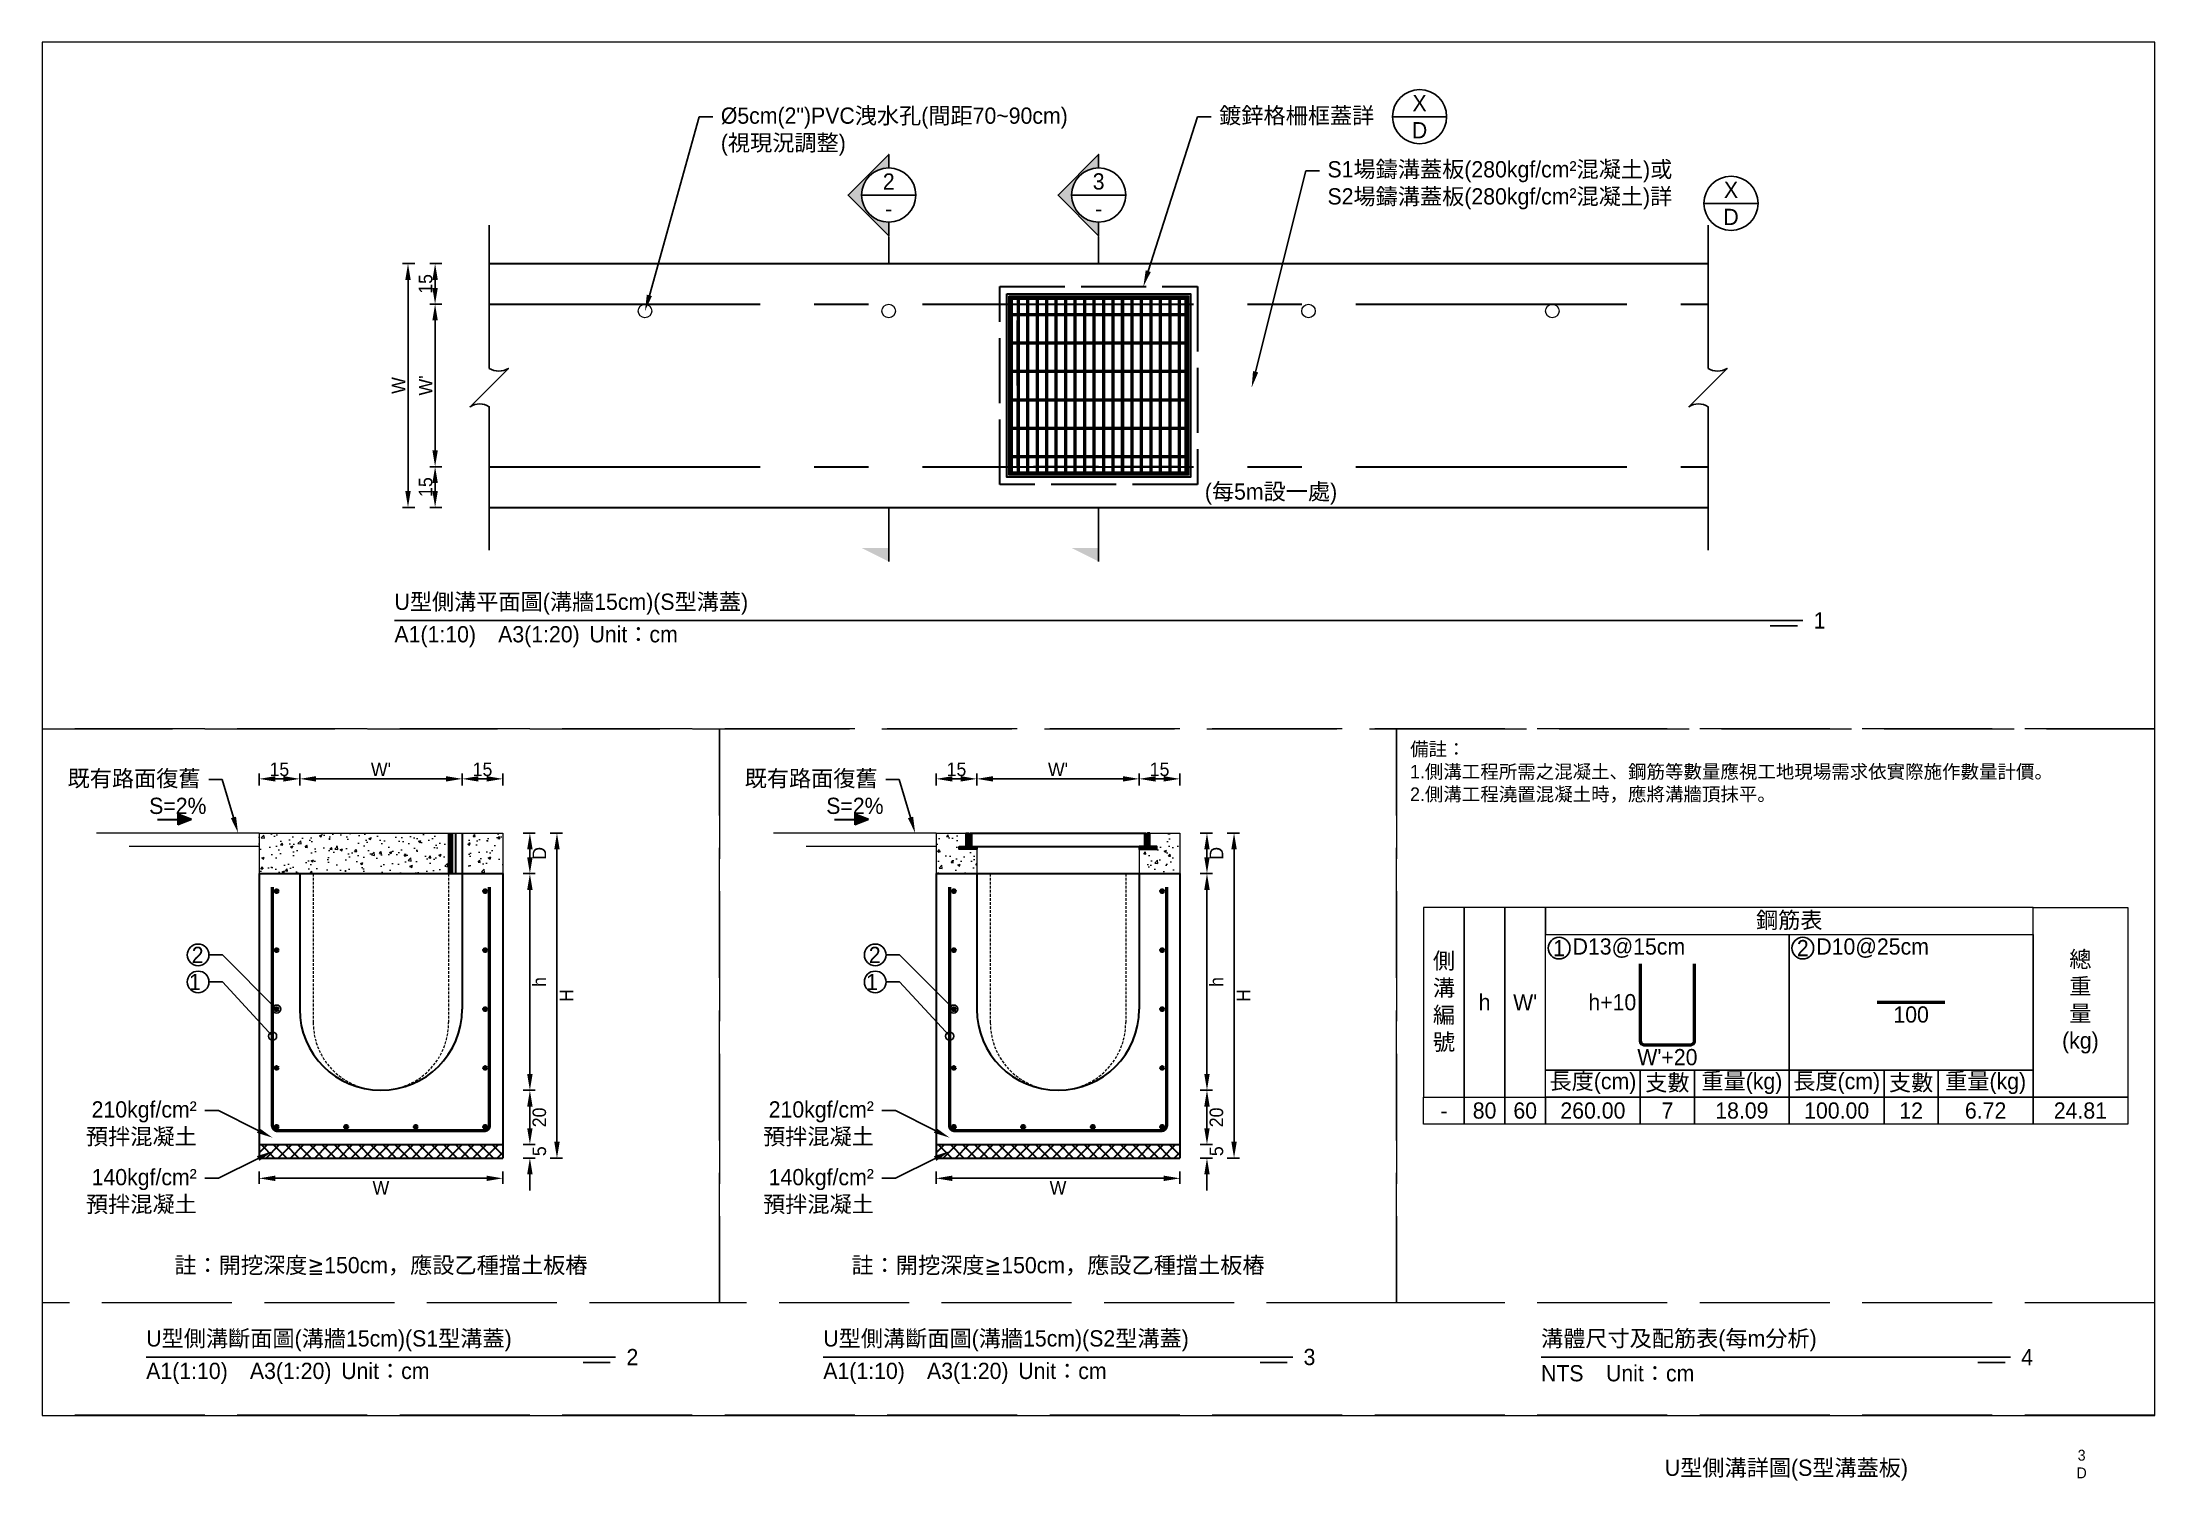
# Paper-space layout 'W90-h80-拓寬' of a CAD drawing. Extents: x 15 to 405, y 16 to 282.
# The model-space entities are those that its viewports show. They can reach past a viewport. Long polylines and large blocks are cut down to what shows.
import ezdxf
from ezdxf import colors
from ezdxf.entities.mleader import LeaderData, LeaderLine
from ezdxf.math import Vec2, Vec3

# ---------------------------------------------------------------- set-up
doc = ezdxf.new("R2010")
doc.units = 0
doc.header["$MEASUREMENT"] = 0
for name, pattern in [('ACAD_ISO02W100', [15, 12, -3]), ('CENTERX2', [4, 2.5, -0.5, 0.5, -0.5]), ('HIDDEN', [0.375, 0.25, -0.125])]:
    doc.linetypes.add(name, pattern=pattern)
for name, color, linetype, lineweight in [('一、1.基本-圖框', 7, 'Continuous', 20), ('二、1.繪圖-既有設施', 8, 'Continuous', 20), ('二、2.繪圖-施作項目', 181, 'Continuous', 30), ('二、3.繪圖-排水流向', 170, 'Continuous', 30), ('二、4.繪圖-設計鋪面', 40, 'Continuous', 20), ('二、5.繪圖-鋼筋', 60, 'Continuous', 50), ('二、6.繪圖-其他施作項目', 35, 'Continuous', 30)]:
    doc.layers.add(name, color=color, linetype=linetype, lineweight=lineweight)
doc.layers.add('一、4.基本-隱藏', color=9, linetype='ACAD_ISO02W100', lineweight=20, plot=False)
doc.layers.add('三、1.文字-說明文字', color=2, linetype='Continuous')
doc.layers.add('三、3.文字-註解文字', color=2, linetype='Continuous')
doc.styles.add('次圖名(詳圖)', font='MS PGothic.ttf', dxfattribs={"height": 6})
doc.styles.add('註解文字', font='MS PGothic.ttf', dxfattribs={"height": 3})
doc.styles.add('註解文字(詳圖)', font='MS PGothic.ttf', dxfattribs={"height": 5})
doc.dimstyles.new('註解文字(詳圖)', dxfattribs={"dimtxt": 6, "dimasz": 6, "dimexe": 2, "dimexo": 5, "dimgap": 1, "dimtad": 2, "dimzin": 0, "dimdsep": 46, "dimtxsty": '註解文字(詳圖)', "dimcen": 0.1, "dimclrd": 256, "dimclre": 256, "dimclrt": 256, "dimadec": 0, "dimazin": 0, "dimtfac": 1, "dimtofl": 0, "dimtmove": 0, "dimatfit": 3, "dimfxlon": 1, "dimtolj": 1, "dimtzin": 0, "dimlwd": -1, "dimlwe": -1, "dimarcsym": 1})
pattern_1 = [(45, (-1825.3608, -570.0957), (-2.65165, 2.65165), []), (45, (-1824.477, -570.0957), (-2.65165, 2.65165), []), (45, (-1823.593, -570.0957), (-2.65165, 2.65165), []), (45, (-1822.709, -570.0957), (-2.65165, 2.65165), [])]

psp = doc.layouts.new('W90-h80-拓寬')

# ---------------------------------------------------------------- texts
at = {"layer": '一、1.基本-圖框', "attachment_point": 5, "style": '註解文字'}
for s, width, insert, char_height in [('{\\fMS PGothic|b0|i0|c128|p34;U型側溝詳圖(}S{\\fMS PGothic|b0|i0|c128|p34;型溝蓋板)}', 48.68436, (337.25, 18.375), 3), ('3', 4.24831, (391.75, 21.125), 2), ('D', 7.40984, (391.75, 17.875), 2)]:
    psp.add_mtext_dynamic_manual_height_columns(s, width=width, gutter_width=15, heights=[0], dxfattribs=dict(at, insert=insert, char_height=char_height))

msp = doc.modelspace()

# ---------------------------------------------------------------- texts
at = {"layer": '一、1.基本-圖框', "char_height": 6, "attachment_point": 5, "style": '註解文字(詳圖)'}
for s, width, insert in [('{\\fMS PGothic|b0|i0|c128|p34;鋼筋表}', 94.24964, (-135, -981.5)), ('側溝編號', 12.98354, (-262.5, -1011.5)), ('{\\fMS PGothic|b0|i0|c128|p34;總重量(kg)}', 6, (-27.5, -1011.5)), ('{\\fMS PGothic|b0|i0|c128|p34;h}', 12.98354, (-247.5, -1011.5)), ("{\\fMS PGothic|b0|i0|c128|p34;W}'", 22.32258, (-232.5, -1011.5)), ('{\\fMS PGothic|b0|i0|c128|p34;長度(cm)}', 35.02324, (-207.5, -1041.5)), ('{\\fMS PGothic|b0|i0|c128|p34;支數}', 19.27354, (-180, -1041.5)), ('{\\fMS PGothic|b0|i0|c128|p34;重量(kg)}', 30.27214, (-152.5, -1041.5)), ('{\\fMS PGothic|b0|i0|c128|p34;長度(cm)}', 35.02324, (-117.5, -1041.5)), ('{\\fMS PGothic|b0|i0|c128|p34;支數}', 19.27354, (-90, -1041.5)), ('{\\fMS PGothic|b0|i0|c128|p34;重量(kg)}', 30.27214, (-62.5, -1041.5))]:
    msp.add_mtext_dynamic_manual_height_columns(s, width=width, gutter_width=30, heights=[0], dxfattribs=dict(at, insert=insert))
at = {"layer": '三、1.文字-說明文字', "style": '註解文字(詳圖)'}
for s, width, insert, char_height, attachment_point in [('{\\fMS PGothic|b0|i0|c128|p34;X}', 4.41909, (-271.5, -679.5), 6, 5), ('{\\fMS PGothic|b0|i0|c128|p34;D}', 12.5857, (-271.5, -689.5), 6, 5), ('{\\fMS PGothic|b0|i0|c128|p34;X}', 4.41909, (-156.5, -711.5), 6, 5), ('{\\fMS PGothic|b0|i0|c128|p34;D}', 12.5857, (-156.5, -721.5), 6, 5), ('{\\fMS PGothic|b0|i0|c128|p34;備註：\\P1.側溝工程所需之混凝土、鋼筋等數量應視工地現場需求依實際施作數量計價。\\P2.側溝工程澆置混凝土時，應將溝牆頂抹平。}', 249.57878, (-275, -915.5), 5, 1)]:
    msp.add_mtext_dynamic_manual_height_columns(s, width=width, gutter_width=30, heights=[0], dxfattribs=dict(at, insert=insert, char_height=char_height, attachment_point=attachment_point))
at = {"layer": '三、3.文字-註解文字', "char_height": 6}
for s, width, gutter_width, insert, attachment_point, style in [('2', 6.60394, 25, (-467.5, -708.443), 5, '註解文字(詳圖)'), ('3', 6.60394, 25, (-390, -708.443), 5, '註解文字(詳圖)'), ('-', 6.60394, 25, (-467.5, -718.443), 5, '註解文字(詳圖)'), ('-', 6.60394, 25, (-390, -718.443), 5, '註解文字(詳圖)'), ('(每5m設一處)', 52.41253, 30, (-326.354, -823.81), 5, '註解文字(詳圖)'), ('{\\fMS PGothic|b0|i0|c128|p34;U型側溝平面圖(溝牆15cm)}(S型溝蓋)', 138.66243, 15, (-650, -864.5), 4, '次圖名(詳圖)'), ('A1(1:10)\u3000A3(1:20){\\fMS PGothic|b0|i0|c128|p34;^IUnit：cm}', 136.03259, 15, (-650, -876.5), 4, '次圖名(詳圖)'), ('1', 3, 15, (-126, -870.5), 4, '次圖名(詳圖)'), ('1', 8.38231, 30, (-220, -991.5), 5, '註解文字(詳圖)'), ('D13@15cm', 6.06582, 30, (-215, -991.5), 4, '註解文字(詳圖)'), ('2', 8.38231, 30, (-130, -991.5), 5, '註解文字(詳圖)'), ('{\\fMS PGothic|b0|i0|c128|p34;D1}0{\\fMS PGothic|b0|i0|c128|p34;@}25{\\fMS PGothic|b0|i0|c128|p34;cm}', 6.06582, 30, (-125, -991.5), 4, '註解文字(詳圖)'), ('-', 9.06048, 30, (-262.5, -1051.5), 5, '註解文字(詳圖)'), ('80', 9.06048, 30, (-247.5, -1051.5), 5, '註解文字(詳圖)'), ('6{\\fMS PGothic|b0|i0|c128|p34;0}', 9.06048, 30, (-232.5, -1051.5), 5, '註解文字(詳圖)'), ('260.00', 9.06048, 30, (-207.5, -1051.5), 5, '註解文字(詳圖)'), ('7', 9.06048, 30, (-180, -1051.5), 5, '註解文字(詳圖)'), ('18.09', 9.06048, 30, (-152.5, -1051.5), 5, '註解文字(詳圖)'), ('{\\fMS PGothic|b0|i0|c128|p34;100}.00', 9.06048, 30, (-117.5, -1051.5), 5, '註解文字(詳圖)'), ('12', 9.06048, 30, (-90, -1051.5), 5, '註解文字(詳圖)'), ('6.72', 9.06048, 30, (-62.5, -1051.5), 5, '註解文字(詳圖)'), ('24.81', 9.06048, 30, (-27.5, -1051.5), 5, '註解文字(詳圖)'), ('{\\fMS PGothic|b0|i0|c128|p34;註：開挖深度≧150cm，應設乙種擋土板樁}', 156.49231, 30, (-655, -1109), 5, '註解文字(詳圖)'), ('{\\fMS PGothic|b0|i0|c128|p34;註：開挖深度≧150cm，應設乙種擋土板樁}', 156.49231, 30, (-405, -1109), 5, '註解文字(詳圖)'), ('{\\fMS PGothic|b0|i0|c128|p34;U型側溝斷面圖(溝牆15cm)}(S1型溝蓋)', 141.88067, 15, (-741.66, -1136.5), 4, '次圖名(詳圖)'), ('{\\fMS PGothic|b0|i0|c128|p34;U型側溝斷面圖}(溝牆15cm){\\fMS PGothic|b0|i0|c128|p34;(S2型溝蓋)}', 142.93624, 15, (-491.66, -1136.5), 4, '次圖名(詳圖)'), ('{\\fMS PGothic|b0|i0|c128|p34;溝體尺寸}及{\\fMS PGothic|b0|i0|c128|p34;配筋表(每m分析)}', 144.80097, 15, (-226.66, -1136.5), 4, '次圖名(詳圖)'), ('A1(1:10)\u3000A3(1:20){\\fMS PGothic|b0|i0|c128|p34;^IUnit：cm}', 136.03259, 15, (-741.66, -1148.5), 4, '次圖名(詳圖)'), ('2', 3, 15, (-564.34, -1142.5), 4, '次圖名(詳圖)'), ('A1(1:10)\u3000A3(1:20){\\fMS PGothic|b0|i0|c128|p34;^IUnit：cm}', 136.03259, 15, (-491.66, -1148.5), 4, '次圖名(詳圖)'), ('3', 3, 15, (-314.34, -1142.5), 4, '次圖名(詳圖)'), ('NTS{\\fMS PGothic|b0|i0|c128|p34;^IUnit：cm}', 136.03259, 15, (-226.66, -1148.5), 4, '次圖名(詳圖)'), ('4', 3, 15, (-49.34, -1142.5), 4, '次圖名(詳圖)')]:
    msp.add_mtext_dynamic_manual_height_columns(s, width=width, gutter_width=gutter_width, heights=[0], dxfattribs=dict(at, insert=insert, attachment_point=attachment_point, style=style))
at = {"layer": '二、3.繪圖-排水流向', "char_height": 6, "attachment_point": 5, "style": '註解文字(詳圖)'}
for insert in [(-730, -939), (-480, -939)]:
    msp.add_mtext_dynamic_manual_height_columns('{\\fMS PGothic|b0|i0|c128|p34;S=2%}', width=10.17412, gutter_width=30, heights=[0], dxfattribs=dict(at, insert=insert))
at = {"layer": '二、5.繪圖-鋼筋', "char_height": 6, "style": '註解文字(詳圖)'}
for s, width, insert, attachment_point in [('h+10', 8.87231, (-191.5, -1011.5), 6), ('100', 3.56631, (-90, -1013), 2), ("{\\fMS PGothic|b0|i0|c128|p34;W}'+2{\\fMS PGothic|b0|i0|c128|p34;0}", 3.56631, (-180, -1028.75), 2)]:
    msp.add_mtext_dynamic_manual_height_columns(s, width=width, gutter_width=30, heights=[0], dxfattribs=dict(at, insert=insert, attachment_point=attachment_point))

# ---------------------------------------------------------------- blocks, each defined once
blk = doc.blocks.new('*D59')
at = {"layer": 'Defpoints', "color": 0, "transparency": 16777216}
for p in [(-615, -738.75), (-635, -753.75), (-615, -753.75)]:
    blk.add_point(p, dxfattribs=at)
at = {"layer": '三、3.文字-註解文字', "transparency": 16777216}
for p, q in [((-632.5, -738.75), (-637, -738.75)), ((-635, -744.75), (-635, -747.75)), ((-632.5, -753.75), (-637, -753.75))]:
    blk.add_line(p, q, dxfattribs=at)
for points in [[(-636, -744.75), (-634, -744.75), (-635, -738.75)], [(-636, -747.75), (-634, -747.75), (-635, -753.75)]]:
    blk.add_solid(points, dxfattribs=at)
at = {"layer": '三、3.文字-註解文字', "transparency": 16777216, "insert": (-638.5, -746.25), "char_height": 5, "attachment_point": 5, "rotation": 90, "style": '註解文字(詳圖)'}
blk.add_mtext('\\A1;15', dxfattribs=at)
blk = doc.blocks.new('*D60')
at = {"layer": 'Defpoints', "color": 0, "transparency": 16777216}
for p in [(-615, -753.75), (-635, -813.75), (-615, -813.75)]:
    blk.add_point(p, dxfattribs=at)
at = {"layer": '三、3.文字-註解文字', "transparency": 16777216}
for p, q in [((-632.5, -753.75), (-637, -753.75)), ((-635, -759.75), (-635, -807.75)), ((-632.5, -813.75), (-637, -813.75))]:
    blk.add_line(p, q, dxfattribs=at)
for points in [[(-636, -759.75), (-634, -759.75), (-635, -753.75)], [(-636, -807.75), (-634, -807.75), (-635, -813.75)]]:
    blk.add_solid(points, dxfattribs=at)
at = {"layer": '三、3.文字-註解文字', "transparency": 16777216, "insert": (-638.5, -783.75), "char_height": 5, "attachment_point": 5, "rotation": 90, "style": '註解文字(詳圖)'}
blk.add_mtext("\\A1;W'", dxfattribs=at)
blk = doc.blocks.new('*D61')
at = {"layer": 'Defpoints', "color": 0, "transparency": 16777216}
for p in [(-615, -813.75), (-635, -828.75), (-615, -828.75)]:
    blk.add_point(p, dxfattribs=at)
at = {"layer": '三、3.文字-註解文字', "transparency": 16777216}
for p, q in [((-632.5, -813.75), (-637, -813.75)), ((-635, -819.75), (-635, -822.75)), ((-632.5, -828.75), (-637, -828.75))]:
    blk.add_line(p, q, dxfattribs=at)
for points in [[(-636, -819.75), (-634, -819.75), (-635, -813.75)], [(-636, -822.75), (-634, -822.75), (-635, -828.75)]]:
    blk.add_solid(points, dxfattribs=at)
at = {"layer": '三、3.文字-註解文字', "transparency": 16777216, "insert": (-638.5, -821.25), "char_height": 5, "attachment_point": 5, "rotation": 90, "style": '註解文字(詳圖)'}
blk.add_mtext('\\A1;15', dxfattribs=at)
blk = doc.blocks.new('*D64')
at = {"layer": 'Defpoints', "color": 0, "transparency": 16777216}
for p in [(-405, -964), (-350, -964), (-405, -1044)]:
    blk.add_point(p, dxfattribs=at)
at = {"layer": '三、3.文字-註解文字', "transparency": 16777216}
for p, q in [((-352.5, -964), (-348, -964)), ((-350, -1038), (-350, -970)), ((-352.5, -1044), (-348, -1044))]:
    blk.add_line(p, q, dxfattribs=at)
for points in [[(-351, -970), (-349, -970), (-350, -964)], [(-351, -1038), (-349, -1038), (-350, -1044)]]:
    blk.add_solid(points, dxfattribs=at)
at = {"layer": '三、3.文字-註解文字', "transparency": 16777216, "insert": (-346.5, -1004), "char_height": 5, "attachment_point": 5, "rotation": 90, "style": '註解文字(詳圖)'}
blk.add_mtext('\\A1;h', dxfattribs=at)
blk = doc.blocks.new('*D65')
at = {"layer": 'Defpoints', "color": 0, "transparency": 16777216}
for p in [(-405, -1044), (-405, -1064), (-350, -1064)]:
    blk.add_point(p, dxfattribs=at)
at = {"layer": '三、3.文字-註解文字', "transparency": 16777216}
for p, q in [((-352.5, -1044), (-348, -1044)), ((-350, -1050), (-350, -1058)), ((-352.5, -1064), (-348, -1064))]:
    blk.add_line(p, q, dxfattribs=at)
for points in [[(-351, -1050), (-349, -1050), (-350, -1044)], [(-351, -1058), (-349, -1058), (-350, -1064)]]:
    blk.add_solid(points, dxfattribs=at)
at = {"layer": '三、3.文字-註解文字', "transparency": 16777216, "insert": (-346.5, -1054), "char_height": 5, "attachment_point": 5, "rotation": 90, "style": '註解文字(詳圖)'}
blk.add_mtext('\\A1;20', dxfattribs=at)
blk = doc.blocks.new('*D66')
at = {"layer": 'Defpoints', "color": 0, "transparency": 16777216}
for p in [(-405, -1064), (-405, -1069), (-350, -1069)]:
    blk.add_point(p, dxfattribs=at)
at = {"layer": '三、3.文字-註解文字', "transparency": 16777216}
for p, q in [((-350, -1058), (-350, -1052)), ((-352.5, -1064), (-348, -1064)), ((-352.5, -1069), (-348, -1069)), ((-350, -1075), (-350, -1081))]:
    blk.add_line(p, q, dxfattribs=at)
for points in [[(-351, -1058), (-349, -1058), (-350, -1064)], [(-351, -1075), (-349, -1075), (-350, -1069)]]:
    blk.add_solid(points, dxfattribs=at)
at = {"layer": '三、3.文字-註解文字', "transparency": 16777216, "insert": (-346.5, -1066.5), "char_height": 5, "attachment_point": 5, "rotation": 90, "style": '註解文字(詳圖)'}
blk.add_mtext('\\A1;5', dxfattribs=at)
blk = doc.blocks.new('排水流向')
at = {"layer": '二、3.繪圖-排水流向'}
h = blk.add_hatch(color=256, dxfattribs=at)
h.dxf.hatch_style = 1
h.paths.add_polyline_path([(0, 1), (0, -1), (2.5, 0)])
for points in [[(-3.75, 0), (0, 0)], [(0, 1), (0, -1)], [(2.5, 0), (0, 1)], [(2.5, 0), (0, -1)]]:
    blk.add_lwpolyline(points, dxfattribs=at)
blk = doc.blocks.new('*D62')
at = {"layer": 'Defpoints', "color": 0, "transparency": 16777216}
for p in [(-360, -949), (-350, -949), (-360, -964)]:
    blk.add_point(p, dxfattribs=at)
at = {"layer": '三、3.文字-註解文字', "transparency": 16777216}
for p, q in [((-352.5, -949), (-348, -949)), ((-350, -958), (-350, -955)), ((-352.5, -964), (-348, -964))]:
    blk.add_line(p, q, dxfattribs=at)
for points in [[(-351, -955), (-349, -955), (-350, -949)], [(-351, -958), (-349, -958), (-350, -964)]]:
    blk.add_solid(points, dxfattribs=at)
at = {"layer": '三、3.文字-註解文字', "transparency": 16777216, "insert": (-346.5, -956.5), "char_height": 5, "attachment_point": 5, "rotation": 90, "style": '註解文字(詳圖)'}
blk.add_mtext('\\A1;D', dxfattribs=at)
blk = doc.blocks.new('*D63')
at = {"layer": 'Defpoints', "color": 0, "transparency": 16777216}
for p in [(-360, -949), (-340, -949), (-360, -1069)]:
    blk.add_point(p, dxfattribs=at)
at = {"layer": '三、3.文字-註解文字', "transparency": 16777216}
for p, q in [((-342.5, -949), (-338, -949)), ((-340, -1063), (-340, -955)), ((-342.5, -1069), (-338, -1069))]:
    blk.add_line(p, q, dxfattribs=at)
for points in [[(-341, -955), (-339, -955), (-340, -949)], [(-341, -1063), (-339, -1063), (-340, -1069)]]:
    blk.add_solid(points, dxfattribs=at)
at = {"layer": '三、3.文字-註解文字', "transparency": 16777216, "insert": (-336.5, -1009), "char_height": 5, "attachment_point": 5, "rotation": 90, "style": '註解文字(詳圖)'}
blk.add_mtext('\\A1;H', dxfattribs=at)
blk = doc.blocks.new('*D81')
at = {"layer": 'Defpoints', "color": 0, "transparency": 16777216}
for p in [(-435, -929), (-435, -964), (-375, -964)]:
    blk.add_point(p, dxfattribs=at)
at = {"layer": '三、3.文字-註解文字', "transparency": 16777216}
for p, q in [((-435, -931.5), (-435, -927)), ((-375, -931.5), (-375, -927)), ((-381, -929), (-429, -929))]:
    blk.add_line(p, q, dxfattribs=at)
for points in [[(-429, -928), (-429, -930), (-435, -929)], [(-381, -928), (-381, -930), (-375, -929)]]:
    blk.add_solid(points, dxfattribs=at)
at = {"layer": '三、3.文字-註解文字', "transparency": 16777216, "insert": (-405, -925.5), "char_height": 5, "attachment_point": 5, "style": '註解文字(詳圖)'}
blk.add_mtext("\\A1;W'", dxfattribs=at)
blk = doc.blocks.new('*D82')
at = {"layer": 'Defpoints', "color": 0, "transparency": 16777216}
for p in [(-450, -929), (-450, -964), (-435, -964)]:
    blk.add_point(p, dxfattribs=at)
at = {"layer": '三、3.文字-註解文字', "transparency": 16777216}
for p, q in [((-450, -931.5), (-450, -927)), ((-435, -931.5), (-435, -927)), ((-441, -929), (-444, -929))]:
    blk.add_line(p, q, dxfattribs=at)
for points in [[(-444, -928), (-444, -930), (-450, -929)], [(-441, -928), (-441, -930), (-435, -929)]]:
    blk.add_solid(points, dxfattribs=at)
at = {"layer": '三、3.文字-註解文字', "transparency": 16777216, "insert": (-442.5, -925.5), "char_height": 5, "attachment_point": 5, "style": '註解文字(詳圖)'}
blk.add_mtext('\\A1;15', dxfattribs=at)
blk = doc.blocks.new('*D83')
at = {"layer": 'Defpoints', "color": 0, "transparency": 16777216}
for p in [(-450, -1069), (-360, -1069), (-450, -1076.5)]:
    blk.add_point(p, dxfattribs=at)
at = {"layer": '三、3.文字-註解文字', "transparency": 16777216}
for p, q in [((-450, -1074), (-450, -1078.5)), ((-360, -1074), (-360, -1078.5)), ((-366, -1076.5), (-444, -1076.5))]:
    blk.add_line(p, q, dxfattribs=at)
for points in [[(-444, -1075.5), (-444, -1077.5), (-450, -1076.5)], [(-366, -1075.5), (-366, -1077.5), (-360, -1076.5)]]:
    blk.add_solid(points, dxfattribs=at)
at = {"layer": '三、3.文字-註解文字', "transparency": 16777216, "insert": (-405, -1080), "char_height": 5, "attachment_point": 5, "style": '註解文字(詳圖)'}
blk.add_mtext('\\A1;W', dxfattribs=at)
blk = doc.blocks.new('*D84')
at = {"layer": 'Defpoints', "color": 0, "transparency": 16777216}
for p in [(-375, -929), (-375, -964), (-360, -964)]:
    blk.add_point(p, dxfattribs=at)
at = {"layer": '三、3.文字-註解文字', "transparency": 16777216}
for p, q in [((-375, -931.5), (-375, -927)), ((-360, -931.5), (-360, -927)), ((-366, -929), (-369, -929))]:
    blk.add_line(p, q, dxfattribs=at)
for points in [[(-369, -928), (-369, -930), (-375, -929)], [(-366, -928), (-366, -930), (-360, -929)]]:
    blk.add_solid(points, dxfattribs=at)
at = {"layer": '三、3.文字-註解文字', "transparency": 16777216, "insert": (-367.5, -925.5), "char_height": 5, "attachment_point": 5, "style": '註解文字(詳圖)'}
blk.add_mtext('\\A1;15', dxfattribs=at)
blk = doc.blocks.new('_Small')
at = {"color": 0, "linetype": 'ByBlock', "lineweight": -2}
blk.add_circle((0, 0), 0.25, dxfattribs=at)
blk = doc.blocks.new('*D85')
at = {"layer": 'Defpoints', "color": 0, "transparency": 16777216}
for p in [(-685, -929), (-685, -964), (-625, -964)]:
    blk.add_point(p, dxfattribs=at)
at = {"layer": '三、3.文字-註解文字', "transparency": 16777216}
for p, q in [((-685, -931.5), (-685, -927)), ((-625, -931.5), (-625, -927)), ((-631, -929), (-679, -929))]:
    blk.add_line(p, q, dxfattribs=at)
for points in [[(-679, -928), (-679, -930), (-685, -929)], [(-631, -928), (-631, -930), (-625, -929)]]:
    blk.add_solid(points, dxfattribs=at)
at = {"layer": '三、3.文字-註解文字', "transparency": 16777216, "insert": (-655, -925.5), "char_height": 5, "attachment_point": 5, "style": '註解文字(詳圖)'}
blk.add_mtext("\\A1;W'", dxfattribs=at)
blk = doc.blocks.new('*D86')
at = {"layer": 'Defpoints', "color": 0, "transparency": 16777216}
for p in [(-700, -929), (-700, -964), (-685, -964)]:
    blk.add_point(p, dxfattribs=at)
at = {"layer": '三、3.文字-註解文字', "transparency": 16777216}
for p, q in [((-700, -931.5), (-700, -927)), ((-685, -931.5), (-685, -927)), ((-691, -929), (-694, -929))]:
    blk.add_line(p, q, dxfattribs=at)
for points in [[(-694, -928), (-694, -930), (-700, -929)], [(-691, -928), (-691, -930), (-685, -929)]]:
    blk.add_solid(points, dxfattribs=at)
at = {"layer": '三、3.文字-註解文字', "transparency": 16777216, "insert": (-692.5, -925.5), "char_height": 5, "attachment_point": 5, "style": '註解文字(詳圖)'}
blk.add_mtext('\\A1;15', dxfattribs=at)
blk = doc.blocks.new('*D87')
at = {"layer": 'Defpoints', "color": 0, "transparency": 16777216}
for p in [(-700, -1069), (-610, -1069), (-700, -1076.5)]:
    blk.add_point(p, dxfattribs=at)
at = {"layer": '三、3.文字-註解文字', "transparency": 16777216}
for p, q in [((-700, -1074), (-700, -1078.5)), ((-610, -1074), (-610, -1078.5)), ((-616, -1076.5), (-694, -1076.5))]:
    blk.add_line(p, q, dxfattribs=at)
for points in [[(-694, -1075.5), (-694, -1077.5), (-700, -1076.5)], [(-616, -1075.5), (-616, -1077.5), (-610, -1076.5)]]:
    blk.add_solid(points, dxfattribs=at)
at = {"layer": '三、3.文字-註解文字', "transparency": 16777216, "insert": (-655, -1080), "char_height": 5, "attachment_point": 5, "style": '註解文字(詳圖)'}
blk.add_mtext('\\A1;W', dxfattribs=at)
blk = doc.blocks.new('*D88')
at = {"layer": 'Defpoints', "color": 0, "transparency": 16777216}
for p in [(-625, -929), (-625, -964), (-610, -964)]:
    blk.add_point(p, dxfattribs=at)
at = {"layer": '三、3.文字-註解文字', "transparency": 16777216}
for p, q in [((-625, -931.5), (-625, -927)), ((-610, -931.5), (-610, -927)), ((-616, -929), (-619, -929))]:
    blk.add_line(p, q, dxfattribs=at)
for points in [[(-619, -928), (-619, -930), (-625, -929)], [(-616, -928), (-616, -930), (-610, -929)]]:
    blk.add_solid(points, dxfattribs=at)
at = {"layer": '三、3.文字-註解文字', "transparency": 16777216, "insert": (-617.5, -925.5), "char_height": 5, "attachment_point": 5, "style": '註解文字(詳圖)'}
blk.add_mtext('\\A1;15', dxfattribs=at)
blk = doc.blocks.new('*D89')
at = {"layer": 'Defpoints', "color": 0, "transparency": 16777216}
for p in [(-655, -964), (-600, -964), (-655, -1044)]:
    blk.add_point(p, dxfattribs=at)
at = {"layer": '三、3.文字-註解文字', "transparency": 16777216}
for p, q in [((-602.5, -964), (-598, -964)), ((-600, -1038), (-600, -970)), ((-602.5, -1044), (-598, -1044))]:
    blk.add_line(p, q, dxfattribs=at)
for points in [[(-601, -970), (-599, -970), (-600, -964)], [(-601, -1038), (-599, -1038), (-600, -1044)]]:
    blk.add_solid(points, dxfattribs=at)
at = {"layer": '三、3.文字-註解文字', "transparency": 16777216, "insert": (-596.5, -1004), "char_height": 5, "attachment_point": 5, "rotation": 90, "style": '註解文字(詳圖)'}
blk.add_mtext('\\A1;h', dxfattribs=at)
blk = doc.blocks.new('*D90')
at = {"layer": 'Defpoints', "color": 0, "transparency": 16777216}
for p in [(-655, -1044), (-655, -1064), (-600, -1064)]:
    blk.add_point(p, dxfattribs=at)
at = {"layer": '三、3.文字-註解文字', "transparency": 16777216}
for p, q in [((-602.5, -1044), (-598, -1044)), ((-600, -1050), (-600, -1058)), ((-602.5, -1064), (-598, -1064))]:
    blk.add_line(p, q, dxfattribs=at)
for points in [[(-601, -1050), (-599, -1050), (-600, -1044)], [(-601, -1058), (-599, -1058), (-600, -1064)]]:
    blk.add_solid(points, dxfattribs=at)
at = {"layer": '三、3.文字-註解文字', "transparency": 16777216, "insert": (-596.5, -1054), "char_height": 5, "attachment_point": 5, "rotation": 90, "style": '註解文字(詳圖)'}
blk.add_mtext('\\A1;20', dxfattribs=at)
blk = doc.blocks.new('*D91')
at = {"layer": 'Defpoints', "color": 0, "transparency": 16777216}
for p in [(-655, -1064), (-655, -1069), (-600, -1069)]:
    blk.add_point(p, dxfattribs=at)
at = {"layer": '三、3.文字-註解文字', "transparency": 16777216}
for p, q in [((-600, -1058), (-600, -1052)), ((-602.5, -1064), (-598, -1064)), ((-602.5, -1069), (-598, -1069)), ((-600, -1075), (-600, -1081))]:
    blk.add_line(p, q, dxfattribs=at)
for points in [[(-601, -1058), (-599, -1058), (-600, -1064)], [(-601, -1075), (-599, -1075), (-600, -1069)]]:
    blk.add_solid(points, dxfattribs=at)
at = {"layer": '三、3.文字-註解文字', "transparency": 16777216, "insert": (-596.5, -1066.5), "char_height": 5, "attachment_point": 5, "rotation": 90, "style": '註解文字(詳圖)'}
blk.add_mtext('\\A1;5', dxfattribs=at)
blk = doc.blocks.new('*D92')
at = {"layer": 'Defpoints', "color": 0, "transparency": 16777216}
for p in [(-610, -949), (-600, -949), (-610, -964)]:
    blk.add_point(p, dxfattribs=at)
at = {"layer": '三、3.文字-註解文字', "transparency": 16777216}
for p, q in [((-602.5, -949), (-598, -949)), ((-600, -958), (-600, -955)), ((-602.5, -964), (-598, -964))]:
    blk.add_line(p, q, dxfattribs=at)
for points in [[(-601, -955), (-599, -955), (-600, -949)], [(-601, -958), (-599, -958), (-600, -964)]]:
    blk.add_solid(points, dxfattribs=at)
at = {"layer": '三、3.文字-註解文字', "transparency": 16777216, "insert": (-596.5, -956.5), "char_height": 5, "attachment_point": 5, "rotation": 90, "style": '註解文字(詳圖)'}
blk.add_mtext('\\A1;D', dxfattribs=at)
blk = doc.blocks.new('*D93')
at = {"layer": 'Defpoints', "color": 0, "transparency": 16777216}
for p in [(-610, -949), (-590, -949), (-610, -1069)]:
    blk.add_point(p, dxfattribs=at)
at = {"layer": '三、3.文字-註解文字', "transparency": 16777216}
for p, q in [((-592.5, -949), (-588, -949)), ((-590, -1063), (-590, -955)), ((-592.5, -1069), (-588, -1069))]:
    blk.add_line(p, q, dxfattribs=at)
for points in [[(-591, -955), (-589, -955), (-590, -949)], [(-591, -1063), (-589, -1063), (-590, -1069)]]:
    blk.add_solid(points, dxfattribs=at)
at = {"layer": '三、3.文字-註解文字', "transparency": 16777216, "insert": (-586.5, -1009), "char_height": 5, "attachment_point": 5, "rotation": 90, "style": '註解文字(詳圖)'}
blk.add_mtext('\\A1;H', dxfattribs=at)
blk = doc.blocks.new('*D376')
at = {"layer": 'Defpoints', "color": 0, "transparency": 16777216}
for p in [(-645, -738.75), (-615, -738.75), (-615, -828.75)]:
    blk.add_point(p, dxfattribs=at)
at = {"layer": '三、3.文字-註解文字', "transparency": 16777216}
for p, q in [((-642.5, -738.75), (-647, -738.75)), ((-645, -822.75), (-645, -744.75)), ((-642.5, -828.75), (-647, -828.75))]:
    blk.add_line(p, q, dxfattribs=at)
for points in [[(-646, -744.75), (-644, -744.75), (-645, -738.75)], [(-646, -822.75), (-644, -822.75), (-645, -828.75)]]:
    blk.add_solid(points, dxfattribs=at)
at = {"layer": '三、3.文字-註解文字', "transparency": 16777216, "insert": (-648.5, -783.75), "char_height": 5, "attachment_point": 5, "rotation": 90, "style": '註解文字(詳圖)'}
blk.add_mtext('\\A1;W', dxfattribs=at)
blk = doc.blocks.new('*D377')
at = {"layer": 'Defpoints', "color": 0, "transparency": 16777216}
for p in [(-1575, -738.75), (-615, -738.75), (-1545, -828.75)]:
    blk.add_point(p, dxfattribs=at)
at = {"layer": '三、3.文字-註解文字', "transparency": 16777216}
for p, q in [((-1572.5, -738.75), (-1577, -738.75)), ((-1575, -822.75), (-1575, -744.75)), ((-1572.5, -828.75), (-1577, -828.75))]:
    blk.add_line(p, q, dxfattribs=at)
for points in [[(-1576, -744.75), (-1574, -744.75), (-1575, -738.75)], [(-1576, -822.75), (-1574, -822.75), (-1575, -828.75)]]:
    blk.add_solid(points, dxfattribs=at)
at = {"layer": '三、3.文字-註解文字', "transparency": 16777216, "insert": (-1578.5, -783.75), "char_height": 5, "attachment_point": 5, "rotation": 90, "style": '註解文字(詳圖)'}
blk.add_mtext('\\A1;W', dxfattribs=at)
blk = doc.blocks.new('*D378')
at = {"layer": 'Defpoints', "color": 0, "transparency": 16777216}
for p in [(-2505, -738.75), (-615, -738.75), (-2475, -828.75)]:
    blk.add_point(p, dxfattribs=at)
at = {"layer": '三、3.文字-註解文字', "transparency": 16777216}
for p, q in [((-2502.5, -738.75), (-2507, -738.75)), ((-2505, -822.75), (-2505, -744.75)), ((-2502.5, -828.75), (-2507, -828.75))]:
    blk.add_line(p, q, dxfattribs=at)
for points in [[(-2506, -744.75), (-2504, -744.75), (-2505, -738.75)], [(-2506, -822.75), (-2504, -822.75), (-2505, -828.75)]]:
    blk.add_solid(points, dxfattribs=at)
at = {"layer": '三、3.文字-註解文字', "transparency": 16777216, "insert": (-2508.5, -783.75), "char_height": 5, "attachment_point": 5, "rotation": 90, "style": '註解文字(詳圖)'}
blk.add_mtext('\\A1;W', dxfattribs=at)

# ---------------------------------------------------------------- dimensions: what is measured, and where the dimension line sits
at = {"layer": '三、3.文字-註解文字'}
for base, p1, p2, text, picture, middle in [((-2505, -738.75), (-2475, -828.75), (-615, -738.75), 'W', '*D378', (-2508.5, -783.75)), ((-1575, -738.75), (-1545, -828.75), (-615, -738.75), 'W', '*D377', (-1578.5, -783.75)), ((-645, -738.75), (-615, -828.75), (-615, -738.75), 'W', '*D376', (-648.5, -783.75)), ((-635, -753.75), (-615, -738.75), (-615, -753.75), '15', '*D59', (-638.5, -746.25)), ((-635, -813.75), (-615, -753.75), (-615, -813.75), "W'", '*D60', (-638.5, -783.75)), ((-635, -828.75), (-615, -813.75), (-615, -828.75), '15', '*D61', (-638.5, -821.25)), ((-600, -949), (-610, -964), (-610, -949), 'D', '*D92', (-596.5, -956.5)), ((-590, -949), (-610, -1069), (-610, -949), 'H', '*D93', (-586.5, -1009)), ((-350, -949), (-360, -964), (-360, -949), 'D', '*D62', (-346.5, -956.5)), ((-340, -949), (-360, -1069), (-360, -949), 'H', '*D63', (-336.5, -1009)), ((-600, -964), (-655, -1044), (-655, -964), 'h', '*D89', (-596.5, -1004)), ((-350, -964), (-405, -1044), (-405, -964), 'h', '*D64', (-346.5, -1004)), ((-600, -1064), (-655, -1044), (-655, -1064), '20', '*D90', (-596.5, -1054)), ((-350, -1064), (-405, -1044), (-405, -1064), '20', '*D65', (-346.5, -1054)), ((-600, -1069), (-655, -1064), (-655, -1069), '5', '*D91', (-596.5, -1066.5)), ((-350, -1069), (-405, -1064), (-405, -1069), '5', '*D66', (-346.5, -1066.5))]:
    dim = msp.add_linear_dim(base=base, p1=p1, p2=p2, angle=90, text=text, dimstyle='註解文字(詳圖)', dxfattribs=at)
    dim.commit()
    dim.dimension.update_dxf_attribs({"geometry": picture, "text_midpoint": middle})
for base, p1, p2, text, picture, middle in [((-700, -929), (-685, -964), (-700, -964), '15', '*D86', (-692.5, -925.5)), ((-685, -929), (-625, -964), (-685, -964), "W'", '*D85', (-655, -925.5)), ((-625, -929), (-610, -964), (-625, -964), '15', '*D88', (-617.5, -925.5)), ((-450, -929), (-435, -964), (-450, -964), '15', '*D82', (-442.5, -925.5)), ((-435, -929), (-375, -964), (-435, -964), "W'", '*D81', (-405, -925.5)), ((-375, -929), (-360, -964), (-375, -964), '15', '*D84', (-367.5, -925.5)), ((-700, -1076.5), (-610, -1069), (-700, -1069), 'W', '*D87', (-655, -1080)), ((-450, -1076.5), (-360, -1069), (-450, -1069), 'W', '*D83', (-405, -1080))]:
    dim = msp.add_linear_dim(base=base, p1=p1, p2=p2, text=text, dimstyle='註解文字(詳圖)', dxfattribs=at)
    dim.commit()
    dim.dimension.update_dxf_attribs({"geometry": picture, "text_midpoint": middle})

# ---------------------------------------------------------------- hatches: boundary and pattern name
at = {"layer": '三、3.文字-註解文字'}
h = msp.add_hatch(color=256, dxfattribs=at)
h.dxf.hatch_style = 1
h.paths.add_polyline_path([(-467.5, -698.443), (-482.5, -713.443), (-467.5, -728.443), (-467.5, -723.443, -0.4142136), (-477.5, -713.443, -0.4142136), (-467.5, -703.443)])
h = msp.add_hatch(color=256, dxfattribs=at)
h.dxf.hatch_style = 1
h.paths.add_polyline_path([(-390, -698.443), (-405, -713.443), (-390, -728.443), (-390, -723.443, -0.4142136), (-400, -713.443, -0.4142136), (-390, -703.443)])
h = msp.add_hatch(color=256, dxfattribs=at)
h.dxf.hatch_style = 1
h.paths.add_polyline_path([(-477.5, -843.75), (-467.5, -848.75), (-467.5, -843.75)])
h = msp.add_hatch(color=256, dxfattribs=at)
h.dxf.hatch_style = 1
h.paths.add_polyline_path([(-400, -843.75), (-390, -848.75), (-390, -843.75)])
at = {"layer": '二、1.繪圖-既有設施'}
h = msp.add_hatch(dxfattribs=at)
h.set_pattern_fill('AR-CONC', color=256, scale=0.05)
h.set_pattern_definition([(50, (113.972, -1193.119), (9.109233, -0.796954), [0.9525, -10.4775]), (355, (113.972, -1193.119), (-1.76217, 9.55284), [0.762, -8.38203]), (100.4514, (114.731, -1193.1855), (7.34706, 8.75589), [0.8095, -8.90451]), (46.1842, (113.972, -1190.579), (13.55395, -2.10212), [1.42875, -15.71625]), (96.6356, (115.101, -1190.754), (11.8702, 12.3713), [1.21425, -13.35678]), (351.1842, (113.972, -1190.579), (11.8702, 12.3713), [1.143, -12.57299]), (21, (115.242, -1191.214), (7.58072, -5.11326), [0.9525, -10.4775]), (326, (115.242, -1191.214), (3.0901, 9.2094), [0.762, -8.382]), (71.4514, (115.874, -1191.64), (10.67082, 4.09614), [0.8095, -8.9045]), (37.5, (113.972, -1193.119), (0.15443, 4.227752), [0, -8.2804, 0, -8.509, 0, -8.41375]), (7.5, (113.972, -1193.119), (3.340983, 5.009029), [0, -4.8514, 0, -8.0899, 0, -3.20675]), (327.5, (111.14, -1193.119), (6.77953, -0.286437), [0, -3.175, 0, -9.906, 0, -13.1445]), (317.5, (109.87, -1193.119), (7.40646, 1.271325), [0, -4.1275, 0, -6.5786, 0, -9.3345])])
h.paths.add_polyline_path([(-630, -949), (-700, -949), (-700, -964), (-630, -964)])
h.paths.add_polyline_path([(-625, -964), (-610, -964), (-610, -949), (-625, -949)])
h = msp.add_hatch(dxfattribs=at)
h.set_pattern_fill('AR-CONC', color=256, scale=0.05)
h.set_pattern_definition([(50, (372.723, -1162.978), (9.109233, -0.796954), [0.9525, -10.4775]), (355, (372.723, -1162.978), (-1.76217, 9.55284), [0.762, -8.38203]), (100.4514, (373.482, -1163.044), (7.34706, 8.75589), [0.8095, -8.90451]), (46.1842, (372.723, -1160.438), (13.55395, -2.10212), [1.42875, -15.71625]), (96.6356, (373.853, -1160.613), (11.8702, 12.3713), [1.21425, -13.35678]), (351.1842, (372.723, -1160.438), (11.8702, 12.3713), [1.143, -12.57299]), (21, (373.993, -1161.073), (7.58072, -5.11326), [0.9525, -10.4775]), (326, (373.993, -1161.073), (3.0901, 9.2094), [0.762, -8.382]), (71.4514, (374.625, -1161.499), (10.67082, 4.09614), [0.8095, -8.9045]), (37.5, (372.723, -1162.9777), (0.15443, 4.227752), [0, -8.2804, 0, -8.509, 0, -8.41375]), (7.5, (372.723, -1162.9777), (3.340983, 5.009029), [0, -4.8514, 0, -8.0899, 0, -3.20675]), (327.5, (369.891, -1162.9777), (6.77953, -0.286437), [0, -3.175, 0, -9.906, 0, -13.1445]), (317.5, (368.621, -1162.9777), (7.40646, 1.271325), [0, -4.1275, 0, -6.5786, 0, -9.3345])])
h.paths.add_polyline_path([(-441.5, -954), (-438.9, -954), (-438.9, -949), (-450, -949), (-450, -964), (-435, -964), (-435, -954.9), (-441.5, -954.9)])
h.paths.add_polyline_path([(-360, -964), (-360, -949), (-371.1, -949), (-371.1, -954), (-368.5, -954), (-368.5, -954.9), (-375, -954.9), (-375, -964)])
at = {"layer": '二、2.繪圖-施作項目'}
h = msp.add_hatch(dxfattribs=at)
h.set_pattern_fill('ANSI37', color=256)
h.set_pattern_definition([(45, (-954.0066, -1366.0212), (-2.245064, 2.245064), []), (135, (-954.0066, -1366.0212), (-2.245064, -2.245064), [])])
h.paths.add_polyline_path([(-610, -1069), (-610, -1064), (-700, -1064), (-700, -1069)])
h = msp.add_hatch(dxfattribs=at)
h.set_pattern_fill('ANSI37', color=256)
h.set_pattern_definition([(45, (-704.0066, -1366.0212), (-2.245064, 2.245064), []), (135, (-704.0066, -1366.0212), (-2.245064, -2.245064), [])])
h.paths.add_polyline_path([(-360, -1069), (-360, -1064), (-450, -1064), (-450, -1069)])
at = {"layer": '二、5.繪圖-鋼筋'}
h = msp.add_hatch(color=256, dxfattribs=at)
h.dxf.hatch_style = 1
h.paths.add_polyline_path([(-693, -970.5, 1), (-694, -970.5, 1)])
h = msp.add_hatch(color=256, dxfattribs=at)
h.dxf.hatch_style = 1
h.paths.add_polyline_path([(-616, -970.5, 1), (-617, -970.5, 1)])
h = msp.add_hatch(color=256, dxfattribs=at)
h.dxf.hatch_style = 1
h.paths.add_polyline_path([(-443, -970.5, 1), (-444, -970.5, 1)])
h = msp.add_hatch(color=256, dxfattribs=at)
h.dxf.hatch_style = 1
h.paths.add_polyline_path([(-366, -970.5, 1), (-367, -970.5, 1)])
h = msp.add_hatch(color=256, dxfattribs=at)
h.dxf.hatch_style = 1
h.paths.add_polyline_path([(-693, -992.25, 1), (-694, -992.25, 1)])
h = msp.add_hatch(color=256, dxfattribs=at)
h.dxf.hatch_style = 1
h.paths.add_polyline_path([(-616, -992.25, 1), (-617, -992.25, 1)])
h = msp.add_hatch(color=256, dxfattribs=at)
h.dxf.hatch_style = 1
h.paths.add_polyline_path([(-443, -992.25, 1), (-444, -992.25, 1)])
h = msp.add_hatch(color=256, dxfattribs=at)
h.dxf.hatch_style = 1
h.paths.add_polyline_path([(-366, -992.25, 1), (-367, -992.25, 1)])
h = msp.add_hatch(color=256, dxfattribs=at)
h.dxf.hatch_style = 1
h.paths.add_polyline_path([(-693, -1014, 1), (-694, -1014, 1)])
h = msp.add_hatch(color=256, dxfattribs=at)
h.dxf.hatch_style = 1
h.paths.add_polyline_path([(-616, -1014, 1), (-617, -1014, 1)])
h = msp.add_hatch(color=256, dxfattribs=at)
h.dxf.hatch_style = 1
h.paths.add_polyline_path([(-443, -1014, 1), (-444, -1014, 1)])
h = msp.add_hatch(color=256, dxfattribs=at)
h.dxf.hatch_style = 1
h.paths.add_polyline_path([(-366, -1014, 1), (-367, -1014, 1)])
h = msp.add_hatch(color=256, dxfattribs=at)
h.dxf.hatch_style = 1
h.paths.add_polyline_path([(-693, -1035.75, 1), (-694, -1035.75, 1)])
h = msp.add_hatch(color=256, dxfattribs=at)
h.dxf.hatch_style = 1
h.paths.add_polyline_path([(-616, -1035.75, 1), (-617, -1035.75, 1)])
h = msp.add_hatch(color=256, dxfattribs=at)
h.dxf.hatch_style = 1
h.paths.add_polyline_path([(-443, -1035.75, 1), (-444, -1035.75, 1)])
h = msp.add_hatch(color=256, dxfattribs=at)
h.dxf.hatch_style = 1
h.paths.add_polyline_path([(-366, -1035.75, 1), (-367, -1035.75, 1)])
h = msp.add_hatch(color=256, dxfattribs=at)
h.dxf.hatch_style = 1
h.paths.add_polyline_path([(-693, -1057.5, 1), (-694, -1057.5, 1)])
h = msp.add_hatch(color=256, dxfattribs=at)
h.dxf.hatch_style = 1
h.paths.add_polyline_path([(-667.33, -1057.5, 1), (-668.33, -1057.5, 1)])
h = msp.add_hatch(color=256, dxfattribs=at)
h.dxf.hatch_style = 1
h.paths.add_polyline_path([(-641.66, -1057.5, 1), (-642.66, -1057.5, 1)])
h = msp.add_hatch(color=256, dxfattribs=at)
h.dxf.hatch_style = 1
h.paths.add_polyline_path([(-616, -1057.5, 1), (-617, -1057.5, 1)])
h = msp.add_hatch(color=256, dxfattribs=at)
h.dxf.hatch_style = 1
h.paths.add_polyline_path([(-443, -1057.5, 1), (-444, -1057.5, 1)])
h = msp.add_hatch(color=256, dxfattribs=at)
h.dxf.hatch_style = 1
h.paths.add_polyline_path([(-417.33, -1057.5, 1), (-418.33, -1057.5, 1)])
h = msp.add_hatch(color=256, dxfattribs=at)
h.dxf.hatch_style = 1
h.paths.add_polyline_path([(-391.66, -1057.5, 1), (-392.66, -1057.5, 1)])
h = msp.add_hatch(color=256, dxfattribs=at)
h.dxf.hatch_style = 1
h.paths.add_polyline_path([(-366, -1057.5, 1), (-367, -1057.5, 1)])
at = {"layer": '二、6.繪圖-其他施作項目'}
h = msp.add_hatch(color=256, dxfattribs=at)
h.dxf.hatch_style = 1
h.paths.add_polyline_path([(-423.9, -817.65), (-356.1, -817.65), (-356.1, -749.85), (-423.9, -749.85)])
h.paths.add_polyline_path([(-423, -816.75), (-357, -816.75), (-357, -750.75), (-423, -750.75)], flags=16)
h = msp.add_hatch(dxfattribs=at)
h.set_pattern_fill('ANSI34', color=256, scale=5)
h.set_pattern_definition(pattern_1)
h.paths.add_polyline_path([(-358, -757.25), (-422, -757.25), (-422, -757.75), (-358, -757.75)])
h = msp.add_hatch(dxfattribs=at)
h.set_pattern_fill('ANSI34', color=256, scale=5)
h.set_pattern_definition(pattern_1)
h.paths.add_polyline_path([(-358, -767.75), (-422, -767.75), (-422, -768.25), (-358, -768.25)])
h = msp.add_hatch(dxfattribs=at)
h.set_pattern_fill('ANSI34', color=256, scale=5)
h.set_pattern_definition(pattern_1)
h.paths.add_polyline_path([(-358, -778.25), (-422, -778.25), (-422, -778.75), (-358, -778.75)])
h = msp.add_hatch(dxfattribs=at)
h.set_pattern_fill('ANSI34', color=256, scale=5)
h.set_pattern_definition(pattern_1)
h.paths.add_polyline_path([(-358, -788.75), (-422, -788.75), (-422, -789.25), (-358, -789.25)])
h = msp.add_hatch(dxfattribs=at)
h.set_pattern_fill('ANSI34', color=256, scale=5)
h.set_pattern_definition(pattern_1)
h.paths.add_polyline_path([(-358, -799.25), (-422, -799.25), (-422, -799.75), (-358, -799.75)])
h = msp.add_hatch(dxfattribs=at)
h.set_pattern_fill('ANSI34', color=256, scale=5)
h.set_pattern_definition(pattern_1)
h.paths.add_polyline_path([(-358, -809.75), (-422, -809.75), (-422, -810.25), (-358, -810.25)])
h = msp.add_hatch(dxfattribs=at)
h.set_pattern_fill('ANSI31', color=256, scale=0.1)
h.set_pattern_definition([(45, (789.83422, -1944.46255), (-0.2245064, 0.2245064), [])])
h.paths.add_polyline_path([(-438, -949), (-438.9, -949), (-438.9, -954), (-441.5, -954), (-441.5, -954.9), (-435, -954.9), (-435, -954), (-438, -954)])
h.paths.add_polyline_path([(-372, -954), (-375, -954), (-375, -954.9), (-368.5, -954.9), (-368.5, -954), (-371.1, -954), (-371.1, -949), (-372, -949)])

# ---------------------------------------------------------------- linework, layer by layer
at = {"layer": '一、1.基本-圖框'}
for points in [[(-270, -1046.5), (-255, -1046.5), (-255, -976.5), (-270, -976.5)], [(-255, -1046.5), (-240, -1046.5), (-240, -976.5), (-255, -976.5)], [(-240, -1046.5), (-225, -1046.5), (-225, -976.5), (-240, -976.5)], [(-225, -986.5), (-45, -986.5), (-45, -976.5), (-225, -976.5)], [(-10, -1046.5), (-45, -1046.5), (-45, -976.5), (-10, -976.5)], [(-225, -986.5), (-135, -986.5), (-135, -1036.5), (-225, -1036.5)], [(-135, -986.5), (-45, -986.5), (-45, -1036.5), (-135, -1036.5)], [(-225, -1036.5), (-190, -1036.5), (-190, -1046.5), (-225, -1046.5)], [(-190, -1036.5), (-170, -1036.5), (-170, -1046.5), (-190, -1046.5)], [(-170, -1036.5), (-135, -1036.5), (-135, -1046.5), (-170, -1046.5)], [(-135, -1036.5), (-100, -1036.5), (-100, -1046.5), (-135, -1046.5)], [(-100, -1036.5), (-80, -1036.5), (-80, -1046.5), (-100, -1046.5)], [(-80, -1036.5), (-45, -1036.5), (-45, -1046.5), (-80, -1046.5)], [(-270, -1046.5), (-255, -1046.5), (-255, -1056.5), (-270, -1056.5)], [(-255, -1046.5), (-240, -1046.5), (-240, -1056.5), (-255, -1056.5)], [(-240, -1046.5), (-225, -1046.5), (-225, -1056.5), (-240, -1056.5)], [(-225, -1046.5), (-190, -1046.5), (-190, -1056.5), (-225, -1056.5)], [(-190, -1046.5), (-170, -1046.5), (-170, -1056.5), (-190, -1056.5)], [(-170, -1046.5), (-135, -1046.5), (-135, -1056.5), (-170, -1056.5)], [(-135, -1046.5), (-100, -1046.5), (-100, -1056.5), (-135, -1056.5)], [(-100, -1046.5), (-80, -1046.5), (-80, -1056.5), (-100, -1056.5)], [(-80, -1046.5), (-45, -1046.5), (-45, -1056.5), (-80, -1056.5)], [(-45, -1046.5), (-10, -1046.5), (-10, -1056.5), (-45, -1056.5)]]:
    msp.add_lwpolyline(points, close=True, dxfattribs=at)
at = {"layer": '一、4.基本-隱藏'}
for points in [[(-780, -657), (0, -657), (0, -910.5), (-780, -910.5)], [(-780, -657), (0, -657), (0, -1164), (-780, -1164)], [(-780, -910.5), (-530, -910.5), (-530, -1122.5), (-780, -1122.5)], [(-530, -910.5), (-280, -910.5), (-280, -1122.5), (-530, -1122.5)], [(-280, -910.5), (0, -910.5), (0, -1122.5), (-280, -1122.5)]]:
    msp.add_lwpolyline(points, close=True, dxfattribs=at)
at = {"layer": '一、4.基本-隱藏', "linetype": 'HIDDEN'}
for points in [[(-700, -964), (-610, -964)], [(-700, -964), (-700, -1069)], [(-680, -964), (-680, -1019)], [(-630, -964), (-630, -1019)], [(-610, -964), (-610, -1069)], [(-450, -964), (-360, -964)], [(-450, -964), (-450, -1069)], [(-430, -964), (-430, -1019)], [(-380, -964), (-380, -1019)], [(-360, -964), (-360, -1069)]]:
    msp.add_lwpolyline(points, dxfattribs=at)
for centre in [(-655, -1019), (-405, -1019)]:
    msp.add_arc(centre, 25, 180, 0, dxfattribs=at)
at = {"layer": '三、3.文字-註解文字'}
for points in [[(-281.5, -684.5), (-261.5, -684.5)], [(-467.5, -703.443), (-467.5, -698.443), (-482.5, -713.443), (-467.5, -728.443), (-467.5, -723.443)], [(-390, -703.443), (-390, -698.443), (-405, -713.443), (-390, -728.443), (-390, -723.443)], [(-477.5, -713.443), (-457.5, -713.443)], [(-400, -713.443), (-380, -713.443)], [(-166.5, -716.5), (-146.5, -716.5)], [(-467.5, -848.75), (-467.5, -838.75)], [(-390, -848.75), (-390, -838.75)], [(-650, -870.5), (-130, -870.5)], [(-132, -872.5), (-142, -872.5)], [(-741.66, -1142.5), (-568.34, -1142.5)], [(-570.34, -1144.5), (-580.34, -1144.5)], [(-491.66, -1142.5), (-318.34, -1142.5)], [(-320.34, -1144.5), (-330.34, -1144.5)], [(-226.66, -1142.5), (-53.34, -1142.5)], [(-55.34, -1144.5), (-65.34, -1144.5)]]:
    msp.add_lwpolyline(points, dxfattribs=at)
for points in [[(-615, -844.5), (-615, -791.571, 0.2828427), (-622.071, -791.571), (-607.929, -777.429, -0.2828427), (-615, -777.429), (-615, -724.5)], [(-165, -844.5), (-165, -791.571, 0.2828427), (-172.071, -791.571), (-157.929, -777.429, -0.2828427), (-165, -777.429), (-165, -724.5)]]:
    msp.add_lwpolyline(points, format="xyb", dxfattribs=at)
at = {"layer": '三、3.文字-註解文字', "linetype": 'ACAD_ISO02W100', "ltscale": 0.5}
for points in [[(-467.5, -728.75), (-467.5, -738.75)], [(-390, -728.75), (-390, -738.75)], [(-467.5, -828.75), (-467.5, -838.75)], [(-390, -828.75), (-390, -838.75)]]:
    msp.add_lwpolyline(points, dxfattribs=at)
at = {"layer": '三、3.文字-註解文字'}
for centre, radius in [((-271.5, -684.5), 10), ((-467.5, -713.443), 10), ((-390, -713.443), 10), ((-156.5, -716.5), 10), ((-722.5, -994), 4), ((-472.5, -994), 4), ((-220, -991.5), 4), ((-130, -991.5), 4), ((-722.5, -1004), 4), ((-472.5, -1004), 4)]:
    msp.add_circle(centre, radius, dxfattribs=at)
at = {"layer": '二、1.繪圖-既有設施'}
for points in [[(-700, -949), (-610, -949)], [(-700, -949), (-700, -964)], [(-610, -949), (-610, -964)], [(-450, -949), (-438.9, -949)], [(-450, -949), (-450, -964)], [(-371.1, -949), (-360, -949)], [(-360, -949), (-360, -964)], [(-435, -954), (-435, -964)], [(-375, -954), (-375, -964)]]:
    msp.add_lwpolyline(points, dxfattribs=at)
for centre in [(-557.5, -756.25), (-467.5, -756.25), (-312.5, -756.25), (-222.5, -756.25)]:
    msp.add_circle(centre, 2.5, dxfattribs=at)
at = {"layer": '二、2.繪圖-施作項目'}
for points in [[(-615, -738.75), (-165, -738.75)], [(-615, -828.75), (-165, -828.75)], [(-700, -964), (-610, -964)], [(-700, -964), (-700, -1069)], [(-685, -964), (-685, -1014)], [(-625, -964), (-625, -1014)], [(-610, -964), (-610, -1069)], [(-450, -964), (-360, -964)], [(-450, -964), (-450, -1069)], [(-435, -964), (-435, -1014)], [(-375, -964), (-375, -1014)], [(-360, -964), (-360, -1069)], [(-700, -1064), (-610, -1064)], [(-450, -1064), (-360, -1064)], [(-700, -1069), (-610, -1069)], [(-450, -1069), (-360, -1069)]]:
    msp.add_lwpolyline(points, dxfattribs=at)
at = {"layer": '二、2.繪圖-施作項目', "linetype": 'CENTERX2', "ltscale": 10}
for points in [[(-615, -753.75), (-165, -753.75)], [(-615, -813.75), (-165, -813.75)]]:
    msp.add_lwpolyline(points, dxfattribs=at)
at = {"layer": '二、2.繪圖-施作項目'}
for centre in [(-655, -1014), (-405, -1014)]:
    msp.add_arc(centre, 30, 180, 0, dxfattribs=at)
at = {"layer": '二、4.繪圖-設計鋪面'}
for points in [[(-700, -949), (-760, -949)], [(-450, -949), (-510, -949)]]:
    msp.add_lwpolyline(points, dxfattribs=at)
at = {"layer": '二、4.繪圖-設計鋪面', "linetype": 'ACAD_ISO02W100'}
for points in [[(-700, -954), (-760, -954)], [(-450, -954), (-510, -954)]]:
    msp.add_lwpolyline(points, dxfattribs=at)
at = {"layer": '二、5.繪圖-鋼筋'}
for points in [[(-615, -969), (-615, -1057, -0.4142136), (-617, -1059), (-693, -1059, -0.4142136), (-695, -1057), (-695, -969)], [(-365, -969), (-365, -1057, -0.4142136), (-367, -1059), (-443, -1059, -0.4142136), (-445, -1057), (-445, -969)], [(-190, -997.25), (-190, -1025.75, 0.4142136), (-188.5, -1027.25), (-171.5, -1027.25, 0.4142136), (-170, -1025.75), (-170, -997.25)]]:
    msp.add_lwpolyline(points, format="xyb", dxfattribs=at)
msp.add_lwpolyline([(-102.5, -1011.5), (-77.5, -1011.5)], dxfattribs=at)
for centre in [(-693.5, -970.5), (-616.5, -970.5), (-443.5, -970.5), (-366.5, -970.5), (-693.5, -992.25), (-616.5, -992.25), (-443.5, -992.25), (-366.5, -992.25), (-693.5, -1014), (-616.5, -1014), (-443.5, -1014), (-366.5, -1014), (-693.5, -1035.75), (-616.5, -1035.75), (-443.5, -1035.75), (-366.5, -1035.75), (-693.5, -1057.5), (-667.83, -1057.5), (-642.16, -1057.5), (-616.5, -1057.5), (-443.5, -1057.5), (-417.83, -1057.5), (-392.16, -1057.5), (-366.5, -1057.5)]:
    msp.add_circle(centre, 0.5, dxfattribs=at)
at = {"layer": '二、6.繪圖-其他施作項目', "linetype": 'ACAD_ISO02W100', "ltscale": 0.5}
for points in [[(-426.5, -747.25), (-353.5, -747.25), (-353.5, -820.25), (-426.5, -820.25)], [(-420, -753.75), (-360, -753.75), (-360, -813.75), (-420, -813.75)]]:
    msp.add_lwpolyline(points, close=True, dxfattribs=at)
at = {"layer": '二、6.繪圖-其他施作項目'}
for points in [[(-423.9, -749.85), (-356.1, -749.85), (-356.1, -817.65), (-423.9, -817.65)], [(-423, -750.75), (-357, -750.75), (-357, -816.75), (-423, -816.75)], [(-422.5, -751.25), (-357.5, -751.25), (-357.5, -816.25), (-422.5, -816.25)], [(-441.5, -954), (-438.9, -954), (-438.9, -949), (-438, -949), (-438, -954), (-435, -954), (-435, -954.9), (-441.5, -954.9)], [(-371.1, -949), (-372, -949), (-372, -954), (-375, -954), (-375, -954.9), (-368.5, -954.9), (-368.5, -954), (-371.1, -954)]]:
    msp.add_lwpolyline(points, close=True, dxfattribs=at)
for points in [[(-422.5, -751.25), (-357.5, -751.25)], [(-422.5, -751.25), (-422.5, -816.25)], [(-422, -751.25), (-422, -816.25)], [(-422, -751.75), (-358, -751.75)], [(-420, -751.75), (-420, -757.25)], [(-419.5, -751.75), (-419.5, -757.25)], [(-416.5, -751.75), (-416.5, -757.25)], [(-416, -751.75), (-416, -757.25)], [(-413, -751.75), (-413, -757.25)], [(-412.5, -751.75), (-412.5, -757.25)], [(-409.5, -751.75), (-409.5, -757.25)], [(-409, -751.75), (-409, -757.25)], [(-406, -751.75), (-406, -757.25)], [(-405.5, -751.75), (-405.5, -757.25)], [(-402.5, -751.75), (-402.5, -757.25)], [(-402, -751.75), (-402, -757.25)], [(-399, -751.75), (-399, -757.25)], [(-398.5, -751.75), (-398.5, -757.25)], [(-395.5, -751.75), (-395.5, -757.25)], [(-395, -751.75), (-395, -757.25)], [(-392, -751.75), (-392, -757.25)], [(-391.5, -751.75), (-391.5, -757.25)], [(-388.5, -751.75), (-388.5, -757.25)], [(-388, -751.75), (-388, -757.25)], [(-385, -751.75), (-385, -757.25)], [(-384.5, -751.75), (-384.5, -757.25)], [(-381.5, -751.75), (-381.5, -757.25)], [(-381, -751.75), (-381, -757.25)], [(-378, -751.75), (-378, -757.25)], [(-377.5, -751.75), (-377.5, -757.25)], [(-374.5, -751.75), (-374.5, -757.25)], [(-374, -751.75), (-374, -757.25)], [(-371, -751.75), (-371, -757.25)], [(-370.5, -751.75), (-370.5, -757.25)], [(-367.5, -751.75), (-367.5, -757.25)], [(-367, -751.75), (-367, -757.25)], [(-364, -751.75), (-364, -757.25)], [(-363.5, -751.75), (-363.5, -757.25)], [(-360.5, -751.75), (-360.5, -757.25)], [(-360, -751.75), (-360, -757.25)], [(-358, -751.25), (-358, -816.25)], [(-357.5, -751.25), (-357.5, -816.25)], [(-422, -757.25), (-358, -757.25)], [(-422, -757.75), (-358, -757.75)], [(-420, -757.75), (-420, -767.75)], [(-419.5, -757.75), (-419.5, -767.75)], [(-416.5, -757.75), (-416.5, -767.75)], [(-416, -757.75), (-416, -767.75)], [(-413, -757.75), (-413, -767.75)], [(-412.5, -757.75), (-412.5, -767.75)], [(-409.5, -757.75), (-409.5, -767.75)], [(-409, -757.75), (-409, -767.75)], [(-406, -757.75), (-406, -767.75)], [(-405.5, -757.75), (-405.5, -767.75)], [(-402.5, -757.75), (-402.5, -767.75)], [(-402, -757.75), (-402, -767.75)], [(-399, -757.75), (-399, -767.75)], [(-398.5, -757.75), (-398.5, -767.75)], [(-395.5, -757.75), (-395.5, -767.75)], [(-395, -757.75), (-395, -767.75)], [(-392, -757.75), (-392, -767.75)], [(-391.5, -757.75), (-391.5, -767.75)], [(-388.5, -757.75), (-388.5, -767.75)], [(-388, -757.75), (-388, -767.75)], [(-385, -757.75), (-385, -767.75)], [(-384.5, -757.75), (-384.5, -767.75)], [(-381.5, -757.75), (-381.5, -767.75)], [(-381, -757.75), (-381, -767.75)], [(-378, -757.75), (-378, -767.75)], [(-377.5, -757.75), (-377.5, -767.75)], [(-374.5, -757.75), (-374.5, -767.75)], [(-374, -757.75), (-374, -767.75)], [(-371, -757.75), (-371, -767.75)], [(-370.5, -757.75), (-370.5, -767.75)], [(-367.5, -757.75), (-367.5, -767.75)], [(-367, -757.75), (-367, -767.75)], [(-364, -757.75), (-364, -767.75)], [(-363.5, -757.75), (-363.5, -767.75)], [(-360.5, -757.75), (-360.5, -767.75)], [(-360, -757.75), (-360, -767.75)], [(-422, -767.75), (-358, -767.75)], [(-422, -768.25), (-358, -768.25)], [(-420, -768.25), (-420, -778.25)], [(-419.5, -768.25), (-419.5, -778.25)], [(-416.5, -768.25), (-416.5, -778.25)], [(-416, -768.25), (-416, -778.25)], [(-413, -768.25), (-413, -778.25)], [(-412.5, -768.25), (-412.5, -778.25)], [(-409.5, -768.25), (-409.5, -778.25)], [(-409, -768.25), (-409, -778.25)], [(-406, -768.25), (-406, -778.25)], [(-405.5, -768.25), (-405.5, -778.25)], [(-402.5, -768.25), (-402.5, -778.25)], [(-402, -768.25), (-402, -778.25)], [(-399, -768.25), (-399, -778.25)], [(-398.5, -768.25), (-398.5, -778.25)], [(-395.5, -768.25), (-395.5, -778.25)], [(-395, -768.25), (-395, -778.25)], [(-392, -768.25), (-392, -778.25)], [(-391.5, -768.25), (-391.5, -778.25)], [(-388.5, -768.25), (-388.5, -778.25)], [(-388, -768.25), (-388, -778.25)], [(-385, -768.25), (-385, -778.25)], [(-384.5, -768.25), (-384.5, -778.25)], [(-381.5, -768.25), (-381.5, -778.25)], [(-381, -768.25), (-381, -778.25)], [(-378, -768.25), (-378, -778.25)], [(-377.5, -768.25), (-377.5, -778.25)], [(-374.5, -768.25), (-374.5, -778.25)], [(-374, -768.25), (-374, -778.25)], [(-371, -768.25), (-371, -778.25)], [(-370.5, -768.25), (-370.5, -778.25)], [(-367.5, -768.25), (-367.5, -778.25)], [(-367, -768.25), (-367, -778.25)], [(-364, -768.25), (-364, -778.25)], [(-363.5, -768.25), (-363.5, -778.25)], [(-360.5, -768.25), (-360.5, -778.25)], [(-360, -768.25), (-360, -778.25)], [(-422, -778.25), (-358, -778.25)], [(-422, -778.75), (-358, -778.75)], [(-420, -778.75), (-420, -788.75)], [(-419.5, -778.75), (-419.5, -788.75)], [(-416.5, -778.75), (-416.5, -788.75)], [(-416, -778.75), (-416, -788.75)], [(-413, -778.75), (-413, -788.75)], [(-412.5, -778.75), (-412.5, -788.75)], [(-409.5, -778.75), (-409.5, -788.75)], [(-409, -778.75), (-409, -788.75)], [(-406, -778.75), (-406, -788.75)], [(-405.5, -778.75), (-405.5, -788.75)], [(-402.5, -778.75), (-402.5, -788.75)], [(-402, -778.75), (-402, -788.75)], [(-399, -778.75), (-399, -788.75)], [(-398.5, -778.75), (-398.5, -788.75)], [(-395.5, -778.75), (-395.5, -788.75)], [(-395, -778.75), (-395, -788.75)], [(-392, -778.75), (-392, -788.75)], [(-391.5, -778.75), (-391.5, -788.75)], [(-388.5, -778.75), (-388.5, -788.75)], [(-388, -778.75), (-388, -788.75)], [(-385, -778.75), (-385, -788.75)], [(-384.5, -778.75), (-384.5, -788.75)], [(-381.5, -778.75), (-381.5, -788.75)], [(-381, -778.75), (-381, -788.75)], [(-378, -778.75), (-378, -788.75)], [(-377.5, -778.75), (-377.5, -788.75)], [(-374.5, -778.75), (-374.5, -788.75)], [(-374, -778.75), (-374, -788.75)], [(-371, -778.75), (-371, -788.75)], [(-370.5, -778.75), (-370.5, -788.75)], [(-367.5, -778.75), (-367.5, -788.75)], [(-367, -778.75), (-367, -788.75)], [(-364, -778.75), (-364, -788.75)], [(-363.5, -778.75), (-363.5, -788.75)], [(-360.5, -778.75), (-360.5, -788.75)], [(-360, -778.75), (-360, -788.75)], [(-422, -788.75), (-358, -788.75)], [(-422, -789.25), (-358, -789.25)], [(-420, -789.25), (-420, -799.25)], [(-419.5, -789.25), (-419.5, -799.25)], [(-416.5, -789.25), (-416.5, -799.25)], [(-416, -789.25), (-416, -799.25)], [(-413, -789.25), (-413, -799.25)], [(-412.5, -789.25), (-412.5, -799.25)], [(-409.5, -789.25), (-409.5, -799.25)], [(-409, -789.25), (-409, -799.25)], [(-406, -789.25), (-406, -799.25)], [(-405.5, -789.25), (-405.5, -799.25)], [(-402.5, -789.25), (-402.5, -799.25)], [(-402, -789.25), (-402, -799.25)], [(-399, -789.25), (-399, -799.25)], [(-398.5, -789.25), (-398.5, -799.25)], [(-395.5, -789.25), (-395.5, -799.25)], [(-395, -789.25), (-395, -799.25)], [(-392, -789.25), (-392, -799.25)], [(-391.5, -789.25), (-391.5, -799.25)], [(-388.5, -789.25), (-388.5, -799.25)], [(-388, -789.25), (-388, -799.25)], [(-385, -789.25), (-385, -799.25)], [(-384.5, -789.25), (-384.5, -799.25)], [(-381.5, -789.25), (-381.5, -799.25)], [(-381, -789.25), (-381, -799.25)], [(-378, -789.25), (-378, -799.25)], [(-377.5, -789.25), (-377.5, -799.25)], [(-374.5, -789.25), (-374.5, -799.25)], [(-374, -789.25), (-374, -799.25)], [(-371, -789.25), (-371, -799.25)], [(-370.5, -789.25), (-370.5, -799.25)], [(-367.5, -789.25), (-367.5, -799.25)], [(-367, -789.25), (-367, -799.25)], [(-364, -789.25), (-364, -799.25)], [(-363.5, -789.25), (-363.5, -799.25)], [(-360.5, -789.25), (-360.5, -799.25)], [(-360, -789.25), (-360, -799.25)], [(-422, -799.25), (-358, -799.25)], [(-422, -799.75), (-358, -799.75)], [(-420, -799.75), (-420, -809.75)], [(-419.5, -799.75), (-419.5, -809.75)], [(-416.5, -799.75), (-416.5, -809.75)], [(-416, -799.75), (-416, -809.75)], [(-413, -799.75), (-413, -809.75)], [(-412.5, -799.75), (-412.5, -809.75)], [(-409.5, -799.75), (-409.5, -809.75)], [(-409, -799.75), (-409, -809.75)], [(-406, -799.75), (-406, -809.75)], [(-405.5, -799.75), (-405.5, -809.75)], [(-402.5, -799.75), (-402.5, -809.75)], [(-402, -799.75), (-402, -809.75)], [(-399, -799.75), (-399, -809.75)], [(-398.5, -799.75), (-398.5, -809.75)], [(-395.5, -799.75), (-395.5, -809.75)], [(-395, -799.75), (-395, -809.75)], [(-392, -799.75), (-392, -809.75)], [(-391.5, -799.75), (-391.5, -809.75)], [(-388.5, -799.75), (-388.5, -809.75)], [(-388, -799.75), (-388, -809.75)], [(-385, -799.75), (-385, -809.75)], [(-384.5, -799.75), (-384.5, -809.75)], [(-381.5, -799.75), (-381.5, -809.75)], [(-381, -799.75), (-381, -809.75)], [(-378, -799.75), (-378, -809.75)], [(-377.5, -799.75), (-377.5, -809.75)], [(-374.5, -799.75), (-374.5, -809.75)], [(-374, -799.75), (-374, -809.75)], [(-371, -799.75), (-371, -809.75)], [(-370.5, -799.75), (-370.5, -809.75)], [(-367.5, -799.75), (-367.5, -809.75)], [(-367, -799.75), (-367, -809.75)], [(-364, -799.75), (-364, -809.75)], [(-363.5, -799.75), (-363.5, -809.75)], [(-360.5, -799.75), (-360.5, -809.75)], [(-360, -799.75), (-360, -809.75)], [(-422, -809.75), (-358, -809.75)], [(-422, -810.25), (-358, -810.25)], [(-420, -810.25), (-420, -815.75)], [(-419.5, -810.25), (-419.5, -815.75)], [(-416.5, -810.25), (-416.5, -815.75)], [(-416, -810.25), (-416, -815.75)], [(-413, -810.25), (-413, -815.75)], [(-412.5, -810.25), (-412.5, -815.75)], [(-409.5, -810.25), (-409.5, -815.75)], [(-409, -810.25), (-409, -815.75)], [(-406, -810.25), (-406, -815.75)], [(-405.5, -810.25), (-405.5, -815.75)], [(-402.5, -810.25), (-402.5, -815.75)], [(-402, -810.25), (-402, -815.75)], [(-399, -810.25), (-399, -815.75)], [(-398.5, -810.25), (-398.5, -815.75)], [(-395.5, -810.25), (-395.5, -815.75)], [(-395, -810.25), (-395, -815.75)], [(-392, -810.25), (-392, -815.75)], [(-391.5, -810.25), (-391.5, -815.75)], [(-388.5, -810.25), (-388.5, -815.75)], [(-388, -810.25), (-388, -815.75)], [(-385, -810.25), (-385, -815.75)], [(-384.5, -810.25), (-384.5, -815.75)], [(-381.5, -810.25), (-381.5, -815.75)], [(-381, -810.25), (-381, -815.75)], [(-378, -810.25), (-378, -815.75)], [(-377.5, -810.25), (-377.5, -815.75)], [(-374.5, -810.25), (-374.5, -815.75)], [(-374, -810.25), (-374, -815.75)], [(-371, -810.25), (-371, -815.75)], [(-370.5, -810.25), (-370.5, -815.75)], [(-367.5, -810.25), (-367.5, -815.75)], [(-367, -810.25), (-367, -815.75)], [(-364, -810.25), (-364, -815.75)], [(-363.5, -810.25), (-363.5, -815.75)], [(-360.5, -810.25), (-360.5, -815.75)], [(-360, -810.25), (-360, -815.75)], [(-422.5, -816.25), (-357.5, -816.25)], [(-422, -815.75), (-358, -815.75)], [(-630, -949), (-630, -964)], [(-629.375, -949), (-629.375, -964)], [(-628.75, -949), (-628.75, -964)], [(-627.5, -949), (-627.5, -964)], [(-625, -949), (-625, -964)], [(-437.5, -949), (-437.5, -954)], [(-437.5, -949), (-372.5, -949)], [(-436.9, -949), (-436.9, -954)], [(-373.1, -949), (-373.1, -954)], [(-372.5, -949), (-372.5, -954)], [(-437.5, -954), (-372.5, -954)]]:
    msp.add_lwpolyline(points, dxfattribs=at)

# ---------------------------------------------------------------- block references
at = {"xscale": 2, "yscale": 2, "zscale": 2}
for p in [(-730, -944), (-480, -944)]:
    msp.add_blockref('排水流向', p, dxfattribs=at)

msp.set_redraw_order([(e.dxf.handle, doc.entitydb.next_handle()) for e in msp.query("TEXT MTEXT ATTDEF DIMENSION ARC_DIMENSION")])  # texts and dimensions are drawn at this point

# ---------------------------------------------------------------- leaders
at = {"layer": '三、3.文字-註解文字'}
ml = msp.add_multileader_mtext('Standard', dxfattribs=at)
ml.set_content('{\\fMS PGothic|b0|i0|c128|p34;%%C5cm}(2")PVC洩水孔(間距70~90cm)\\P(視現況調整)', color=256, style='註解文字(詳圖)')
ml.set_leader_properties(color=256, linetype='ByLayer', lineweight=-1)
ml.build(insert=Vec2(0, 0))
ml.multileader.update_dxf_attribs({"dogleg_length": 5, "arrow_head_size": 6})
ctx = ml.context
ctx.base_point, ctx.char_height, ctx.arrow_head_size, ctx.landing_gap_size, ctx.plane_origin = Vec3(-532.5, -684.5), 6, 6, 3, Vec3(-557.5, -767)
notes = []
notes.append((ctx, [(0, (1, 1, 0), (-537.5, -684.5), (1, 0), 5, [(0, [(-557.5, -756.25)], 0, [])])]))
ctx.mtext.insert, ctx.mtext.flow_direction = Vec3(-529.5, -681.108), 5
ml = msp.add_multileader_mtext('Standard', dxfattribs=at)
ml.set_content('鍍鋅格柵框蓋詳', color=256, style='註解文字(詳圖)')
ml.set_leader_properties(color=256, linetype='ByLayer', lineweight=-1)
ml.build(insert=Vec2(0, 0))
ml.multileader.update_dxf_attribs({"dogleg_length": 5, "arrow_head_size": 6})
ctx = ml.context
ctx.base_point, ctx.char_height, ctx.arrow_head_size, ctx.landing_gap_size, ctx.plane_origin = Vec3(-348.5, -684.5), 6, 6, 3, Vec3(-373.5, -758)
notes.append((ctx, [(0, (1, 1, 0), (-353.5, -684.5), (1, 0), 5, [(0, [(-373.5, -747.25)], 0, [])])]))
ctx.mtext.insert, ctx.mtext.flow_direction = Vec3(-345.5, -681.074), 5
ml = msp.add_multileader_mtext('Standard', dxfattribs=at)
ml.set_content('{\\fMS PGothic|b0|i0|c128|p34;S1}場鑄溝蓋板(280kgf/cm²混凝土)或\\PS2場鑄溝蓋板(280kgf/cm²混凝土)詳', color=256, style='註解文字(詳圖)')
ml.set_leader_properties(color=256, linetype='ByLayer', lineweight=-1)
ml.build(insert=Vec2(0, 0))
ml.multileader.update_dxf_attribs({"dogleg_length": 5, "arrow_head_size": 6})
ctx = ml.context
ctx.base_point, ctx.char_height, ctx.arrow_head_size, ctx.landing_gap_size, ctx.plane_origin = Vec3(-308.5, -704.5), 6, 6, 3, Vec3(-333.5, -784.5)
notes.append((ctx, [(0, (1, 1, 0), (-313.5, -704.5), (1, 0), 5, [(0, [(-333.5, -784.5)], 0, [])])]))
ctx.mtext.insert, ctx.mtext.flow_direction = Vec3(-305.5, -700.92), 5
ml = msp.add_multileader_mtext('Standard', dxfattribs=at)
ml.set_content('既有路面復舊', color=256, style='註解文字(詳圖)')
ml.set_leader_properties(color=256, linetype='ByLayer', lineweight=-1)
ml.build(insert=Vec2(0, 0))
ml.multileader.update_dxf_attribs({"dogleg_length": 5, "arrow_head_size": 6})
ctx = ml.context
ctx.base_point, ctx.char_height, ctx.arrow_head_size, ctx.landing_gap_size, ctx.plane_origin = Vec3(-775.94, -929.25), 6, 6, 3, Vec3(-792.575, -907.337)
ctx.text_align_type = 2
notes.append((ctx, [(1, (1, 1, 0), (-713.599, -929.25), (-1, 0), 5, [(0, [(-707.744, -949)], 0, [])])]))
ctx.mtext.insert, ctx.mtext.alignment, ctx.mtext.flow_direction = Vec3(-721.599, -925.841), 3, 5
ml = msp.add_multileader_mtext('Standard', dxfattribs=at)
ml.set_content('{\\fMS PGothic|b0|i0|c128|p34;既有路面復舊}', color=256, style='註解文字(詳圖)')
ml.set_leader_properties(color=256, linetype='ByLayer', lineweight=-1)
ml.build(insert=Vec2(0, 0))
ml.multileader.update_dxf_attribs({"dogleg_length": 5, "arrow_head_size": 6})
ctx = ml.context
ctx.base_point, ctx.char_height, ctx.arrow_head_size, ctx.landing_gap_size, ctx.plane_origin = Vec3(-525.94, -929.25), 6, 6, 3, Vec3(-542.575, -907.337)
ctx.text_align_type = 2
notes.append((ctx, [(1, (1, 1, 0), (-463.599, -929.25), (-1, 0), 5, [(0, [(-457.744, -949)], 0, [])])]))
ctx.mtext.insert, ctx.mtext.alignment, ctx.mtext.flow_direction = Vec3(-471.599, -925.841), 3, 5
ml = msp.add_multileader_mtext('Standard', dxfattribs=at)
ml.set_content('2', color=256, style='註解文字(詳圖)')
ml.set_leader_properties(color=256, linetype='ByLayer', lineweight=-1)
ml.set_arrow_properties(name='SMALL')
ml.build(insert=Vec2(0, 0))
ml.multileader.update_dxf_attribs({"dogleg_length": 5, "arrow_head_size": 6})
ctx = ml.context
ctx.base_point, ctx.char_height, ctx.arrow_head_size, ctx.plane_origin = Vec3(-725.977, -994), 6, 6, Vec3(-692, -1014)
ctx.text_align_type = 2
notes.append((ctx, [(0, (1, 1, 0), (-713.5, -994), (-1, 0), 5, [(0, [(-693.5, -1014)], 0, [])])]))
ctx.mtext.insert, ctx.mtext.alignment, ctx.mtext.flow_direction = Vec3(-720.5, -991), 3, 5
ml = msp.add_multileader_mtext('Standard', dxfattribs=at)
ml.set_content('2', color=256, style='註解文字(詳圖)')
ml.set_leader_properties(color=256, linetype='ByLayer', lineweight=-1)
ml.set_arrow_properties(name='SMALL')
ml.build(insert=Vec2(0, 0))
ml.multileader.update_dxf_attribs({"dogleg_length": 5, "arrow_head_size": 6})
ctx = ml.context
ctx.base_point, ctx.char_height, ctx.arrow_head_size, ctx.plane_origin = Vec3(-475.977, -994), 6, 6, Vec3(-442, -1014)
ctx.text_align_type = 2
notes.append((ctx, [(0, (1, 1, 0), (-463.5, -994), (-1, 0), 5, [(0, [(-443.5, -1014)], 0, [])])]))
ctx.mtext.insert, ctx.mtext.alignment, ctx.mtext.flow_direction = Vec3(-470.5, -991), 3, 5
ml = msp.add_multileader_mtext('Standard', dxfattribs=at)
ml.set_content('1', color=256, style='註解文字(詳圖)')
ml.set_leader_properties(color=256, linetype='ByLayer', lineweight=-1)
ml.set_arrow_properties(name='SMALL')
ml.build(insert=Vec2(0, 0))
ml.multileader.update_dxf_attribs({"dogleg_length": 5, "arrow_head_size": 6})
ctx = ml.context
ctx.base_point, ctx.char_height, ctx.arrow_head_size, ctx.landing_gap_size, ctx.plane_origin = Vec3(-726.307, -1004), 6, 6, 3, Vec3(-692, -1024)
ctx.text_align_type = 2
notes.append((ctx, [(0, (1, 1, 0), (-713.5, -1004), (-1, 0), 5, [(0, [(-695, -1024)], 0, [])])]))
ctx.mtext.insert, ctx.mtext.alignment, ctx.mtext.flow_direction = Vec3(-721.5, -1001), 3, 5
ml = msp.add_multileader_mtext('Standard', dxfattribs=at)
ml.set_content('1', color=256, style='註解文字(詳圖)')
ml.set_leader_properties(color=256, linetype='ByLayer', lineweight=-1)
ml.set_arrow_properties(name='SMALL')
ml.build(insert=Vec2(0, 0))
ml.multileader.update_dxf_attribs({"dogleg_length": 5, "arrow_head_size": 6})
ctx = ml.context
ctx.base_point, ctx.char_height, ctx.arrow_head_size, ctx.landing_gap_size, ctx.plane_origin = Vec3(-476.307, -1004), 6, 6, 3, Vec3(-442, -1024)
ctx.text_align_type = 2
notes.append((ctx, [(0, (1, 1, 0), (-463.5, -1004), (-1, 0), 5, [(0, [(-445, -1024)], 0, [])])]))
ctx.mtext.insert, ctx.mtext.alignment, ctx.mtext.flow_direction = Vec3(-471.5, -1001), 3, 5
ml = msp.add_multileader_mtext('Standard', dxfattribs=at)
ml.set_content('{\\fMS PGothic|b0|i0|c128|p34;210kgf/cm²}\\P預拌{\\fMS PGothic|b0|i0|c128|p34;混凝土}', color=256, style='註解文字(詳圖)')
ml.set_leader_properties(color=256, linetype='ByLayer', lineweight=-1)
ml.build(insert=Vec2(0, 0))
ml.multileader.update_dxf_attribs({"dogleg_length": 5, "arrow_head_size": 6})
ctx = ml.context
ctx.base_point, ctx.char_height, ctx.arrow_head_size, ctx.landing_gap_size, ctx.plane_origin = Vec3(-768.477, -1051.5), 6, 6, 3, Vec3(-695, -1061.5)
ctx.text_align_type = 2
notes.append((ctx, [(0, (1, 1, 0), (-715, -1051.5), (-1, 0), 5, [(0, [(-695, -1061.5)], 0, [])])]))
ctx.mtext.insert, ctx.mtext.alignment, ctx.mtext.flow_direction = Vec3(-723, -1048.057), 3, 5
ml = msp.add_multileader_mtext('Standard', dxfattribs=at)
ml.set_content('{\\fMS PGothic|b0|i0|c128|p34;210kgf/cm²}\\P預拌{\\fMS PGothic|b0|i0|c128|p34;混凝土}', color=256, style='註解文字(詳圖)')
ml.set_leader_properties(color=256, linetype='ByLayer', lineweight=-1)
ml.build(insert=Vec2(0, 0))
ml.multileader.update_dxf_attribs({"dogleg_length": 5, "arrow_head_size": 6})
ctx = ml.context
ctx.base_point, ctx.char_height, ctx.arrow_head_size, ctx.landing_gap_size, ctx.plane_origin = Vec3(-518.477, -1051.5), 6, 6, 3, Vec3(-445, -1061.5)
ctx.text_align_type = 2
notes.append((ctx, [(0, (1, 1, 0), (-465, -1051.5), (-1, 0), 5, [(0, [(-445, -1061.5)], 0, [])])]))
ctx.mtext.insert, ctx.mtext.alignment, ctx.mtext.flow_direction = Vec3(-473, -1048.057), 3, 5
ml = msp.add_multileader_mtext('Standard', dxfattribs=at)
ml.set_content('{\\fMS PGothic|b0|i0|c128|p34;140kgf/cm²}\\P預拌{\\fMS PGothic|b0|i0|c128|p34;混凝土}', color=256, style='註解文字(詳圖)')
ml.set_leader_properties(color=256, linetype='ByLayer', lineweight=-1)
ml.build(insert=Vec2(0, 0))
ml.multileader.update_dxf_attribs({"dogleg_length": 5, "arrow_head_size": 6})
ctx = ml.context
ctx.base_point, ctx.char_height, ctx.arrow_head_size, ctx.landing_gap_size, ctx.plane_origin = Vec3(-768.477, -1076.5), 6, 6, 3, Vec3(-695, -1066.5)
ctx.text_align_type = 2
notes.append((ctx, [(0, (1, 1, 0), (-715, -1076.5), (-1, 0), 5, [(0, [(-695, -1066.5)], 0, [])])]))
ctx.mtext.insert, ctx.mtext.alignment, ctx.mtext.flow_direction = Vec3(-723, -1073.057), 3, 5
ml = msp.add_multileader_mtext('Standard', dxfattribs=at)
ml.set_content('{\\fMS PGothic|b0|i0|c128|p34;140kgf/cm²}\\P預拌{\\fMS PGothic|b0|i0|c128|p34;混凝土}', color=256, style='註解文字(詳圖)')
ml.set_leader_properties(color=256, linetype='ByLayer', lineweight=-1)
ml.build(insert=Vec2(0, 0))
ml.multileader.update_dxf_attribs({"dogleg_length": 5, "arrow_head_size": 6})
ctx = ml.context
ctx.base_point, ctx.char_height, ctx.arrow_head_size, ctx.landing_gap_size, ctx.plane_origin = Vec3(-518.477, -1076.5), 6, 6, 3, Vec3(-445, -1066.5)
ctx.text_align_type = 2
notes.append((ctx, [(0, (1, 1, 0), (-465, -1076.5), (-1, 0), 5, [(0, [(-445, -1066.5)], 0, [])])]))
ctx.mtext.insert, ctx.mtext.alignment, ctx.mtext.flow_direction = Vec3(-473, -1073.057), 3, 5
for ctx, leaders in notes:
    for number, flags, end, landing, length, lines in leaders:
        leader = LeaderData()
        leader.index, (leader.has_last_leader_line, leader.has_dogleg_vector, leader.attachment_direction) = number, flags
        leader.last_leader_point, leader.dogleg_vector, leader.dogleg_length = Vec3(end), Vec3(landing), length
        for number, points, colour, breaks in lines:
            line = LeaderLine()
            line.index, line.vertices, line.color, line.breaks = number, Vec3.list(points), colors.encode_raw_color(colour), breaks
            leader.lines.append(line)
        ctx.leaders.append(leader)

# ---------------------------------------------------------------- viewports
at = {"layer": '一、1.基本-圖框'}
psp.add_viewport(center=(210.25, 155.25), size=(390, 253.5), view_center_point=(-390.051, -910.513), view_height=507, dxfattribs=at)

doc.saveas('drawing.dxf')
